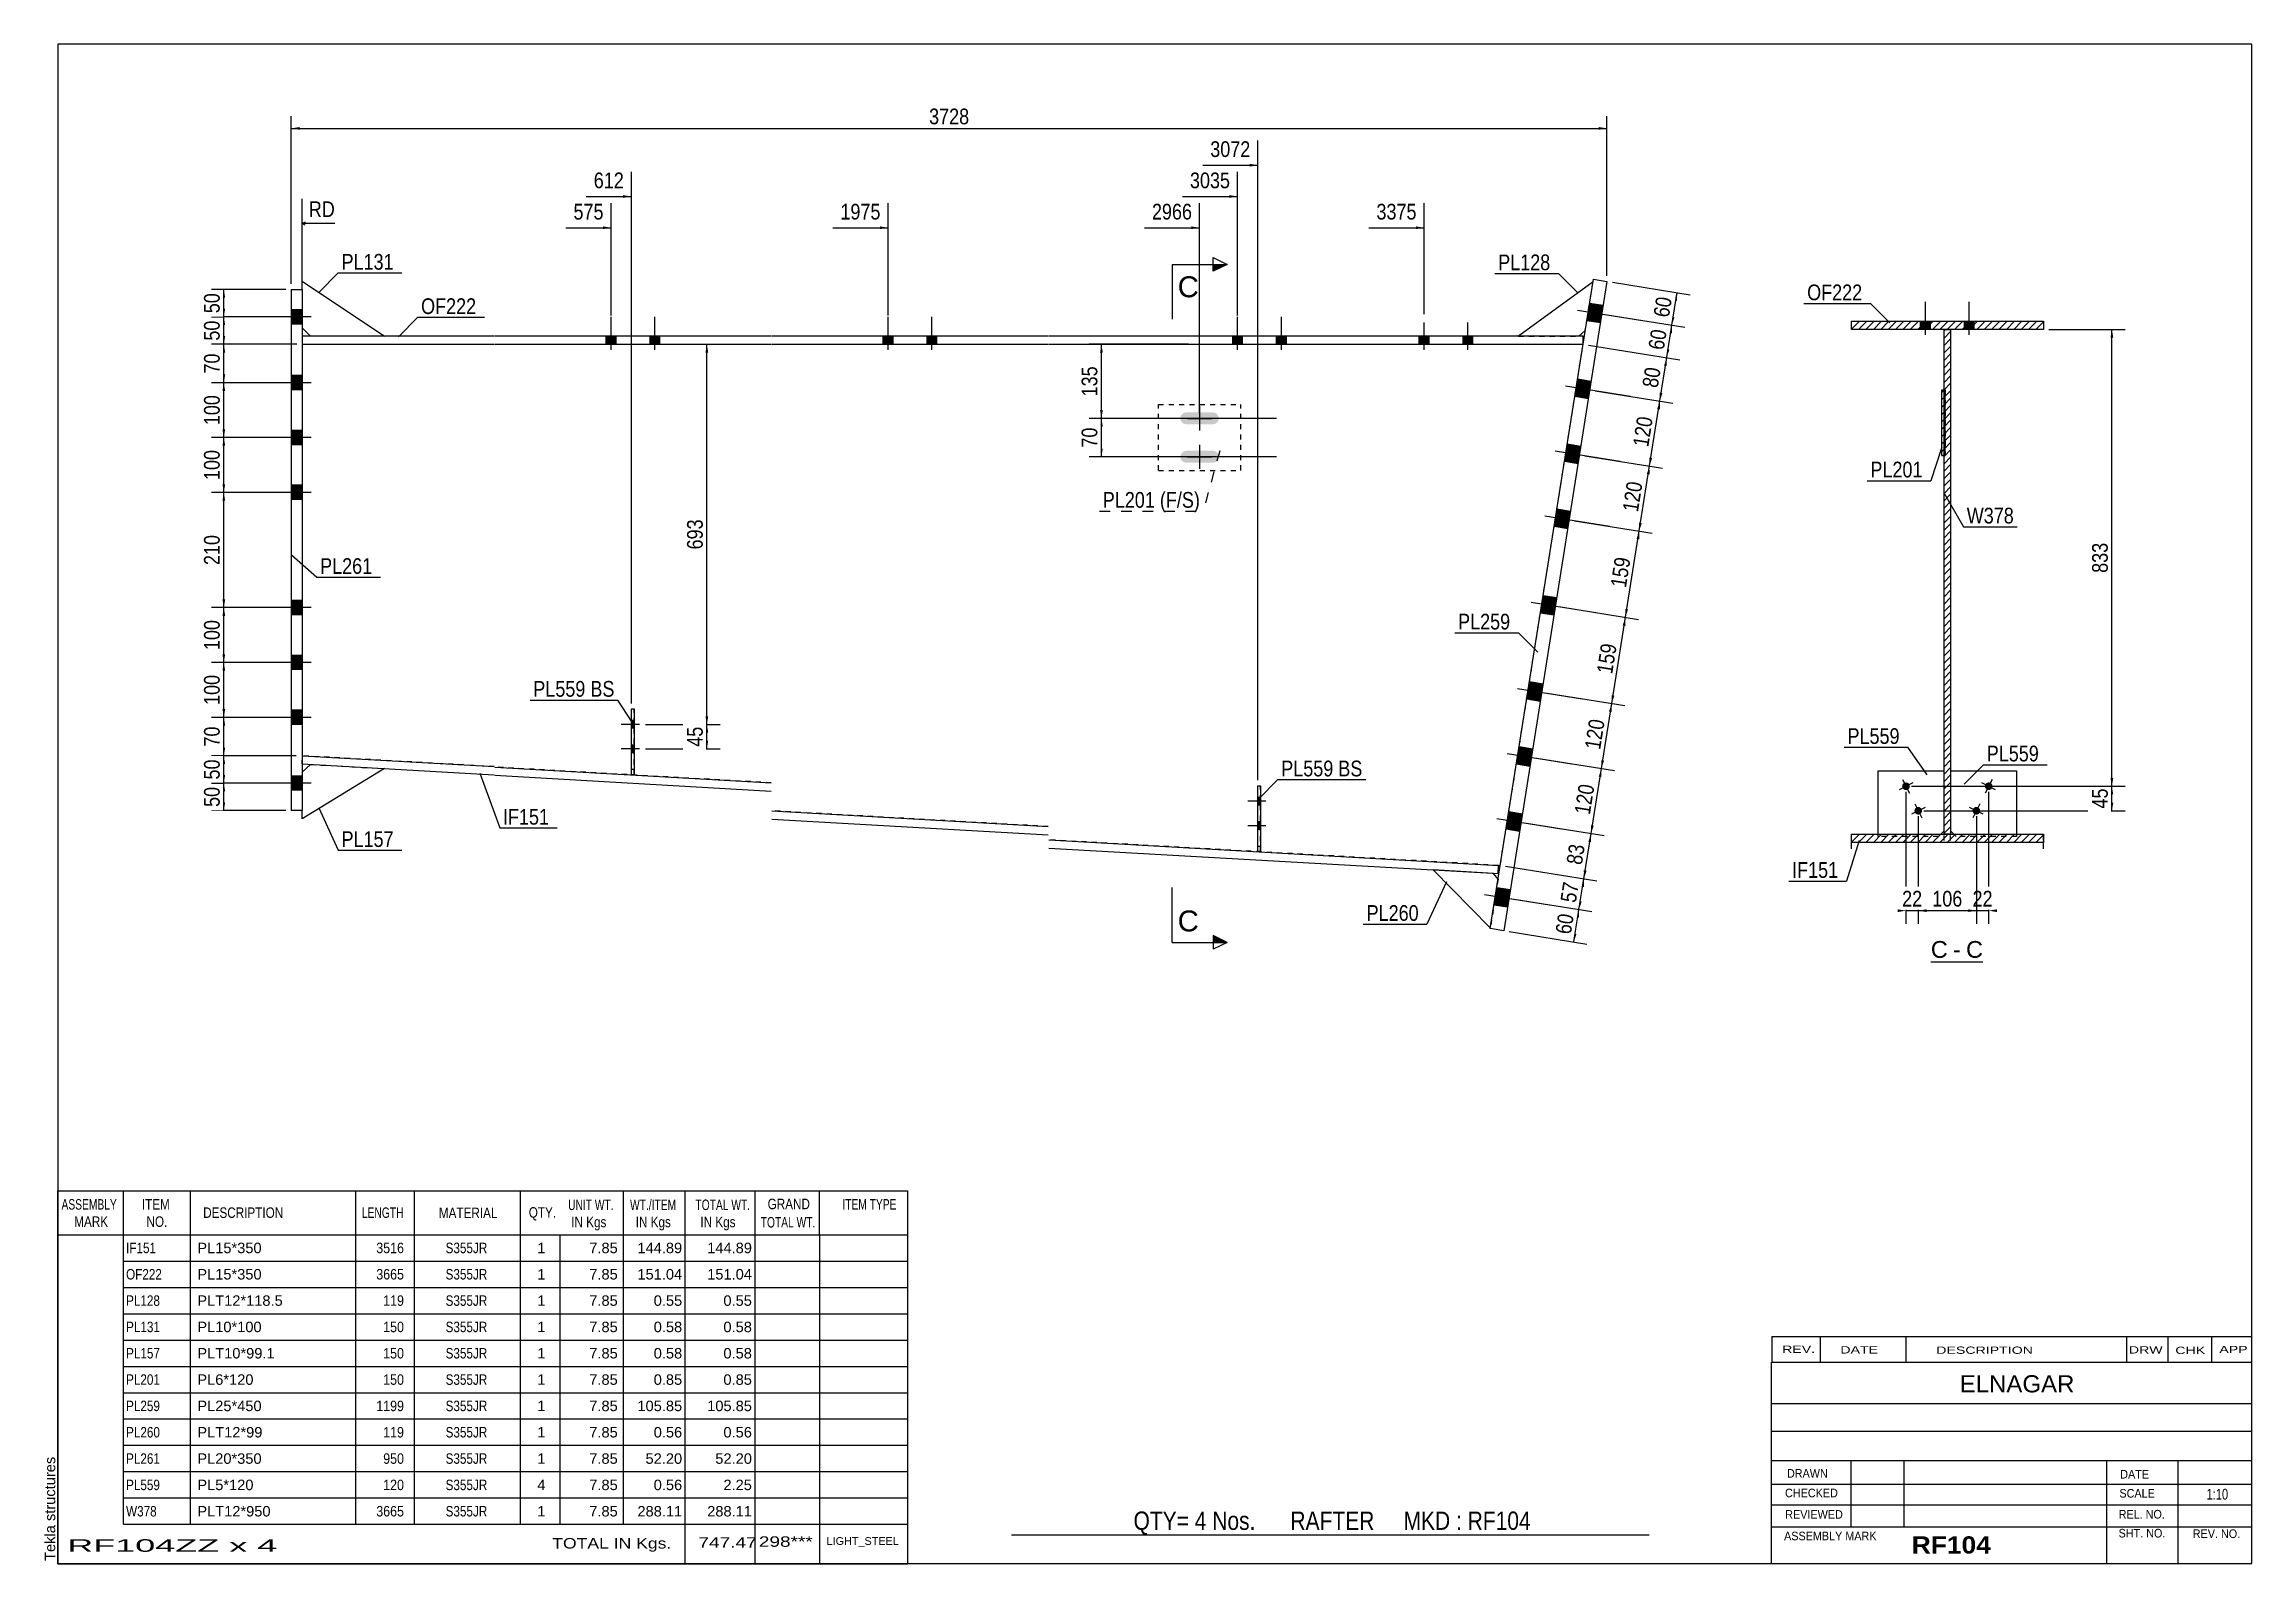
# Model space of a CAD drawing. Header units: millimetres. Extents: x -47 to 355, y -175 to 102.
import ezdxf

# ---------------------------------------------------------------- set-up
doc = ezdxf.new("R2010")
doc.units = ezdxf.units.MM
doc.linetypes.add('DXK_LINE_DOT1', pattern=[1.8814, 0.9407, -0.9407])
doc.linetypes.add('DXK_LINE_DOT2', pattern=[3.9198, 1.9599, -1.9599])
doc.styles.add('Arial', font='ARIAL.TTF', dxfattribs={"height": 0.2})
doc.styles.add('Arial Bold', font='ARIALBD.TTF', dxfattribs={"height": 0.2})
doc.styles.add('Arial Narrow', font='ARIALN.TTF', dxfattribs={"height": 0.2})

# ---------------------------------------------------------------- blocks, each defined once
blk = doc.blocks.new('Unknown-627303292-8140')
at = {"color": 5, "linetype": 'Continuous'}
for p, q in [((355.45, 102.22), (-44.55, 102.22)), ((-44.55, 102.22), (-44.55, -174.78)), ((355.45, -174.78), (355.45, 102.22)), ((-44.55, -174.78), (355.45, -174.78))]:
    blk.add_line(p, q, dxfattribs=at)
at = {"color": 174, "linetype": 'Continuous', "style": 'Arial'}
blk.add_text('Tekla structures', height=1.9102, rotation=90, dxfattribs=at).set_placement((-45.05, -174.28))
blk = doc.blocks.new('Unknown-627303292-14 - 5887')
at = {"color": 7, "linetype": 'Continuous'}
blk.add_line((296.92, -65.09), (306.42, -65.09), dxfattribs=at)
at = {"color": 0, "linetype": 'Continuous'}
blk.add_wipeout([(300, -64.34), (300, -61.14), (296.92, -61.14), (296.92, -64.34)], dxfattribs=at)
blk.add_wipeout([(302.38, -64.34), (302.38, -61.14), (300.96, -61.14), (300.96, -64.34)], dxfattribs=at)
at = {"color": 96, "linetype": 'Continuous', "style": 'Arial'}
blk.add_text('C', height=3.06, dxfattribs=at).set_placement((296.92, -64.34))
at = {"color": 0, "linetype": 'Continuous'}
blk.add_wipeout([(306.42, -64.34), (306.42, -61.14), (303.34, -61.14), (303.34, -64.34)], dxfattribs=at)
at = {"color": 96, "linetype": 'Continuous', "style": 'Arial'}
for s, p in [('-', (300.96, -64.34)), ('C', (303.34, -64.34))]:
    blk.add_text(s, height=3.06, dxfattribs=at).set_placement(p)
blk = doc.blocks.new('Part-627303292-5721 - 5699')
at = {"color": 2, "linetype": 'Continuous'}
for p, q in [((216.6, -58.88), (206.19, -48.32)), ((217.17, -48.95), (206.19, -48.32)), ((218.02, -49.99), (217.17, -48.95))]:
    blk.add_line(p, q, dxfattribs=at)
at = {"color": 7, "linetype": 'DXK_LINE_DOT1'}
blk.add_line((218.02, -49.99), (216.6, -58.88), dxfattribs=at)
blk = doc.blocks.new('Bolt-627303292-5745 - 5699')
at = {"linetype": 'Continuous'}
for points in [[(55.4, 47.5), (57.2, 47.5), (57.2, 49), (55.4, 49)], [(55.4, 47.5), (57.2, 47.5), (57.2, 49), (55.4, 49)], [(63.4, 47.5), (65.2, 47.5), (65.2, 49), (63.4, 49)], [(63.4, 47.5), (65.2, 47.5), (65.2, 49), (63.4, 49)]]:
    blk.add_hatch(color=3, dxfattribs=at).paths.add_polyline_path(points)
at = {"color": 3, "linetype": 'Continuous'}
for p, q in [((56.3, 46.5), (56.3, 52.5)), ((56.3, 46.5), (56.3, 52.5)), ((64.3, 46.5), (64.3, 52.5)), ((64.3, 46.5), (64.3, 52.5)), ((55.4, 47.5), (55.4, 49)), ((55.4, 47.5), (55.4, 49)), ((57.2, 47.5), (57.2, 49)), ((57.2, 47.5), (57.2, 49)), ((63.4, 47.5), (63.4, 49)), ((63.4, 47.5), (63.4, 49)), ((65.2, 47.5), (65.2, 49)), ((65.2, 47.5), (65.2, 49))]:
    blk.add_line(p, q, dxfattribs=at)
blk = doc.blocks.new('Part-627303292-5723 - 5699')
at = {"color": 2, "linetype": 'Continuous'}
for p, q in [((-2, 57.5), (0, 57.5)), ((-2, 57.5), (-2, -37.5)), ((0, 57.5), (0, -37.5)), ((0, -37.5), (-2, -37.5))]:
    blk.add_line(p, q, dxfattribs=at)
blk = doc.blocks.new('Part-627303292-5715 - 5699')
at = {"color": 2, "linetype": 'Continuous'}
for p, q in [((0, 49), (0, 47.5)), ((35, 49), (0, 49)), ((85.5, 49), (35.1, 49)), ((136, 49), (85.6, 49)), ((233.52, 49), (136.1, 49)), ((233.52, 47.5), (233.52, 49)), ((0, 47.5), (35, 47.5)), ((35.1, 47.5), (85.5, 47.5)), ((85.6, 47.5), (136, 47.5)), ((136.1, 47.5), (233.52, 47.5))]:
    blk.add_line(p, q, dxfattribs=at)
blk = doc.blocks.new('Part-627303292-5716 - 5699')
at = {"color": 2, "linetype": 'Continuous'}
for p, q in [((216.58, -59.02), (235.4, 59.35)), ((237.87, 58.96), (219.05, -59.41)), ((235.4, 59.35), (237.87, 58.96)), ((219.05, -59.41), (216.58, -59.02))]:
    blk.add_line(p, q, dxfattribs=at)
blk = doc.blocks.new('Part-627303292-5719 - 5699')
at = {"color": 2, "linetype": 'Continuous'}
for p, q in [((235.33, 58.88), (221.76, 49)), ((232.76, 49), (233.91, 49.99))]:
    blk.add_line(p, q, dxfattribs=at)
at = {"color": 7, "linetype": 'DXK_LINE_DOT1'}
for p, q in [((233.91, 49.99), (235.33, 58.88)), ((221.76, 49), (232.76, 49))]:
    blk.add_line(p, q, dxfattribs=at)
blk = doc.blocks.new('Part-627303292-5726 - 5699')
at = {"color": 2, "linetype": 'Continuous'}
for p, q in [((0, 57.5), (0, 59)), ((0, 59), (15, 49)), ((0, 50.5), (1.5, 49))]:
    blk.add_line(p, q, dxfattribs=at)
at = {"color": 7, "linetype": 'DXK_LINE_DOT1'}
for p, q in [((0, 57.5), (0, 50.5)), ((15, 49), (1.5, 49))]:
    blk.add_line(p, q, dxfattribs=at)
blk = doc.blocks.new('Part-627303292-5728 - 5699')
at = {"color": 2, "linetype": 'Continuous'}
for p, q in [((1.5, -29.09), (0, -30.5)), ((14.98, -29.85), (0, -39)), ((0, -39), (0, -37.5))]:
    blk.add_line(p, q, dxfattribs=at)
at = {"color": 7, "linetype": 'DXK_LINE_DOT1'}
for p, q in [((0, -30.5), (0, -37.5)), ((1.5, -29.09), (14.98, -29.85))]:
    blk.add_line(p, q, dxfattribs=at)
blk = doc.blocks.new('Part-627303292-5730 - 5699')
at = {"color": 7, "linetype": 'DXK_LINE_DOT1'}
for p, q in [((156.1, 24.5), (156.1, 36.5)), ((156.1, 36.5), (171.1, 36.5)), ((171.1, 24.5), (171.1, 36.5)), ((156.1, 24.5), (171.1, 24.5))]:
    blk.add_line(p, q, dxfattribs=at)
blk = doc.blocks.new('Part-627303292-5731 - 5699')
at = {"color": 2, "linetype": 'Continuous'}
for p, q in [((-0.02, -29), (0.06, -27.5)), ((0.06, -27.5), (35, -29.49)), ((-0.02, -29), (35, -30.99)), ((35.1, -29.56), (85.5, -32.43)), ((35.1, -31.07), (85.5, -33.94)), ((85.6, -37.53), (136, -40.4)), ((85.6, -39.04), (136, -41.91)), ((136.1, -42.82), (218.11, -47.48)), ((136.1, -44.32), (218.02, -48.98)), ((218.02, -48.98), (218.11, -47.48))]:
    blk.add_line(p, q, dxfattribs=at)
blk = doc.blocks.new('Part-627303292-5732 - 5699')
at = {"color": 7, "linetype": 'DXK_LINE_DOT1'}
for p, q in [((60, -30.97), (60, -18.97)), ((60, -18.97), (60.5, -18.97)), ((60.5, -30.97), (60.5, -18.97)), ((60, -29.97), (60.5, -29.97)), ((60.5, -30.97), (60, -30.97))]:
    blk.add_line(p, q, dxfattribs=at)
blk = doc.blocks.new('Part-627303292-5735 - 5699')
at = {"color": 2, "linetype": 'Continuous'}
for p, q in [((60, -30.97), (60, -18.97)), ((60, -18.97), (60.5, -18.97)), ((60.5, -18.97), (60.5, -30.97)), ((60.5, -30.97), (60, -30.97))]:
    blk.add_line(p, q, dxfattribs=at)
blk = doc.blocks.new('Part-627303292-5738 - 5699')
at = {"color": 7, "linetype": 'DXK_LINE_DOT1'}
for p, q in [((174.23, -44.97), (174.23, -32.97)), ((174.23, -32.97), (174.73, -32.97)), ((174.73, -44.97), (174.73, -32.97)), ((174.23, -43.97), (174.73, -43.97)), ((174.73, -44.97), (174.23, -44.97))]:
    blk.add_line(p, q, dxfattribs=at)
blk = doc.blocks.new('Part-627303292-5741 - 5699')
at = {"color": 2, "linetype": 'Continuous'}
for p, q in [((174.23, -44.97), (174.23, -32.97)), ((174.23, -32.97), (174.73, -32.97)), ((174.73, -32.97), (174.73, -44.97)), ((174.73, -44.97), (174.23, -44.97))]:
    blk.add_line(p, q, dxfattribs=at)
blk = doc.blocks.new('Part-627303292-5744 - 5699')
at = {"color": 7, "linetype": 'DXK_LINE_DOT1'}
for p, q in [((0, 47.5), (0, -27.5)), ((0, 47.5), (35, 47.5)), ((35.1, 47.5), (85.5, 47.5)), ((85.6, 47.5), (136, 47.5)), ((136.1, 47.5), (233.52, 47.5)), ((218.41, -47.5), (233.52, 47.5)), ((35, -29.49), (0, -27.5)), ((85.5, -32.43), (35.1, -29.57)), ((136, -40.4), (85.6, -37.53)), ((218.11, -47.48), (136.1, -42.82))]:
    blk.add_line(p, q, dxfattribs=at)
at = {"color": 2, "linetype": 'Continuous'}
for p, q in [((0, -27.5), (0.06, -27.5)), ((218.11, -47.48), (218.41, -47.5))]:
    blk.add_line(p, q, dxfattribs=at)
blk = doc.blocks.new('Bolt-627303292-5746 - 5699')
at = {"linetype": 'Continuous'}
for points in [[(105.9, 47.5), (107.7, 47.5), (107.7, 49), (105.9, 49)], [(105.9, 47.5), (107.7, 47.5), (107.7, 49), (105.9, 49)], [(113.9, 47.5), (115.7, 47.5), (115.7, 49), (113.9, 49)], [(113.9, 47.5), (115.7, 47.5), (115.7, 49), (113.9, 49)]]:
    blk.add_hatch(color=3, dxfattribs=at).paths.add_polyline_path(points)
at = {"color": 3, "linetype": 'Continuous'}
for p, q in [((106.8, 46.5), (106.8, 52.5)), ((106.8, 46.5), (106.8, 52.5)), ((114.8, 46.5), (114.8, 52.5)), ((114.8, 46.5), (114.8, 52.5)), ((105.9, 47.5), (105.9, 49)), ((105.9, 47.5), (105.9, 49)), ((107.7, 47.5), (107.7, 49)), ((107.7, 47.5), (107.7, 49)), ((113.9, 47.5), (113.9, 49)), ((113.9, 47.5), (113.9, 49)), ((115.7, 47.5), (115.7, 49)), ((115.7, 47.5), (115.7, 49))]:
    blk.add_line(p, q, dxfattribs=at)
blk = doc.blocks.new('Bolt-627303292-5747 - 5699')
at = {"linetype": 'Continuous'}
for points in [[(203.63, 47.5), (205.43, 47.5), (205.43, 49), (203.63, 49)], [(203.63, 47.5), (205.43, 47.5), (205.43, 49), (203.63, 49)], [(211.63, 47.5), (213.43, 47.5), (213.43, 49), (211.63, 49)], [(211.63, 47.5), (213.43, 47.5), (213.43, 49), (211.63, 49)]]:
    blk.add_hatch(color=3, dxfattribs=at).paths.add_polyline_path(points)
at = {"color": 3, "linetype": 'Continuous'}
for p, q in [((203.63, 47.5), (203.63, 49)), ((203.63, 47.5), (203.63, 49)), ((204.53, 46.5), (204.53, 51.5)), ((204.53, 46.5), (204.53, 51.5)), ((205.43, 47.5), (205.43, 49)), ((205.43, 47.5), (205.43, 49)), ((211.63, 47.5), (211.63, 49)), ((211.63, 47.5), (211.63, 49)), ((212.53, 46.5), (212.53, 51.5)), ((212.53, 46.5), (212.53, 51.5)), ((213.43, 47.5), (213.43, 49)), ((213.43, 47.5), (213.43, 49))]:
    blk.add_line(p, q, dxfattribs=at)
blk = doc.blocks.new('Bolt-627303292-5748 - 5699')
at = {"linetype": 'Continuous'}
for points in [[(169.63, 47.5), (171.43, 47.5), (171.43, 49), (169.63, 49)], [(169.63, 47.5), (171.43, 47.5), (171.43, 49), (169.63, 49)], [(177.63, 47.5), (179.43, 47.5), (179.43, 49), (177.63, 49)], [(177.63, 47.5), (179.43, 47.5), (179.43, 49), (177.63, 49)]]:
    blk.add_hatch(color=3, dxfattribs=at).paths.add_polyline_path(points)
at = {"color": 3, "linetype": 'Continuous'}
for p, q in [((170.53, 46.5), (170.53, 52.5)), ((170.53, 46.5), (170.53, 52.5)), ((178.53, 46.5), (178.53, 52.5)), ((178.53, 46.5), (178.53, 52.5)), ((169.63, 47.5), (169.63, 49)), ((169.63, 47.5), (169.63, 49)), ((171.43, 47.5), (171.43, 49)), ((171.43, 47.5), (171.43, 49)), ((177.63, 47.5), (177.63, 49)), ((177.63, 47.5), (177.63, 49)), ((179.43, 47.5), (179.43, 49)), ((179.43, 47.5), (179.43, 49))]:
    blk.add_line(p, q, dxfattribs=at)
blk = doc.blocks.new('Bolt-627303292-5749 - 5699')
at = {"linetype": 'Continuous'}
for points in [[(234.71, 55.01), (234.21, 51.85), (236.68, 51.45), (237.18, 54.61)], [(234.71, 55.01), (234.21, 51.85), (236.68, 51.45), (237.18, 54.61)], [(232.51, 41.18), (232.01, 38.02), (234.48, 37.63), (234.98, 40.79)], [(232.51, 41.18), (232.01, 38.02), (234.48, 37.63), (234.98, 40.79)], [(230.63, 29.33), (230.13, 26.17), (232.6, 25.78), (233.1, 28.94)], [(230.63, 29.33), (230.13, 26.17), (232.6, 25.78), (233.1, 28.94)], [(228.74, 17.48), (228.24, 14.32), (230.71, 13.92), (231.21, 17.09)], [(228.74, 17.48), (228.24, 14.32), (230.71, 13.92), (231.21, 17.09)], [(226.24, 1.74), (225.74, -1.42), (228.21, -1.81), (228.71, 1.35)], [(226.24, 1.74), (225.74, -1.42), (228.21, -1.81), (228.71, 1.35)], [(223.74, -13.99), (223.24, -17.15), (225.71, -17.54), (226.21, -14.38)], [(223.74, -13.99), (223.24, -17.15), (225.71, -17.54), (226.21, -14.38)], [(221.86, -25.84), (221.35, -29), (223.82, -29.39), (224.33, -26.23)], [(221.86, -25.84), (221.35, -29), (223.82, -29.39), (224.33, -26.23)], [(219.97, -37.69), (219.47, -40.85), (221.94, -41.24), (222.44, -38.08)], [(219.97, -37.69), (219.47, -40.85), (221.94, -41.24), (222.44, -38.08)], [(217.77, -51.52), (217.27, -54.68), (219.74, -55.07), (220.24, -51.91)], [(217.77, -51.52), (217.27, -54.68), (219.74, -55.07), (220.24, -51.91)]]:
    blk.add_hatch(color=3, dxfattribs=at).paths.add_polyline_path(points)
at = {"color": 3, "linetype": 'Continuous'}
for p, q in [((232.51, 53.74), (244.34, 51.86)), ((232.51, 53.74), (244.34, 51.86)), ((234.71, 55.01), (237.18, 54.61)), ((234.71, 55.01), (237.18, 54.61)), ((234.21, 51.85), (236.68, 51.45)), ((234.21, 51.85), (236.68, 51.45)), ((232.51, 41.18), (234.98, 40.79)), ((232.51, 41.18), (234.98, 40.79)), ((230.31, 39.91), (242.14, 38.03)), ((230.31, 39.91), (242.14, 38.03)), ((232.01, 38.02), (234.48, 37.63)), ((232.01, 38.02), (234.48, 37.63)), ((230.63, 29.33), (233.1, 28.94)), ((230.63, 29.33), (233.1, 28.94)), ((228.43, 28.06), (240.25, 26.18)), ((228.43, 28.06), (240.25, 26.18)), ((230.13, 26.17), (232.6, 25.78)), ((230.13, 26.17), (232.6, 25.78)), ((226.54, 16.21), (238.37, 14.33)), ((226.54, 16.21), (238.37, 14.33)), ((228.74, 17.48), (231.21, 17.09)), ((228.74, 17.48), (231.21, 17.09)), ((228.24, 14.32), (230.71, 13.92)), ((228.24, 14.32), (230.71, 13.92)), ((224.04, 0.47), (235.87, -1.41)), ((224.04, 0.47), (235.87, -1.41)), ((226.24, 1.74), (228.71, 1.35)), ((226.24, 1.74), (228.71, 1.35)), ((225.74, -1.42), (228.21, -1.81)), ((225.74, -1.42), (228.21, -1.81)), ((221.54, -15.26), (233.37, -17.14)), ((221.54, -15.26), (233.37, -17.14)), ((223.74, -13.99), (226.21, -14.38)), ((223.74, -13.99), (226.21, -14.38)), ((223.24, -17.15), (225.71, -17.54)), ((223.24, -17.15), (225.71, -17.54)), ((219.65, -27.11), (231.48, -28.99)), ((219.65, -27.11), (231.48, -28.99)), ((221.86, -25.84), (224.33, -26.23)), ((221.86, -25.84), (224.33, -26.23)), ((221.35, -29), (223.82, -29.39)), ((221.35, -29), (223.82, -29.39)), ((217.77, -38.96), (229.6, -40.84)), ((217.77, -38.96), (229.6, -40.84)), ((219.97, -37.69), (222.44, -38.08)), ((219.97, -37.69), (222.44, -38.08)), ((219.47, -40.85), (221.94, -41.24)), ((219.47, -40.85), (221.94, -41.24)), ((217.77, -51.52), (220.24, -51.91)), ((217.77, -51.52), (220.24, -51.91)), ((215.57, -52.79), (227.4, -54.67)), ((215.57, -52.79), (227.4, -54.67)), ((217.27, -54.68), (219.74, -55.07)), ((217.27, -54.68), (219.74, -55.07))]:
    blk.add_line(p, q, dxfattribs=at)
blk = doc.blocks.new('Bolt-627303292-5752 - 5699')
at = {"linetype": 'Continuous'}
for points in [[(-2, 53.8), (-2, 51.2), (0, 51.2), (0, 53.8)], [(-2, 53.8), (-2, 51.2), (0, 51.2), (0, 53.8)], [(-2, 41.8), (-2, 39.2), (0, 39.2), (0, 41.8)], [(-2, 41.8), (-2, 39.2), (0, 39.2), (0, 41.8)], [(-2, 31.8), (-2, 29.2), (0, 29.2), (0, 31.8)], [(-2, 31.8), (-2, 29.2), (0, 29.2), (0, 31.8)], [(-2, 21.8), (-2, 19.2), (0, 19.2), (0, 21.8)], [(-2, 21.8), (-2, 19.2), (0, 19.2), (0, 21.8)], [(-2, 0.8), (-2, -1.8), (0, -1.8), (0, 0.8)], [(-2, 0.8), (-2, -1.8), (0, -1.8), (0, 0.8)], [(-2, -9.2), (-2, -11.8), (0, -11.8), (0, -9.2)], [(-2, -9.2), (-2, -11.8), (0, -11.8), (0, -9.2)], [(-2, -19.2), (-2, -21.8), (0, -21.8), (0, -19.2)], [(-2, -19.2), (-2, -21.8), (0, -21.8), (0, -19.2)], [(-2, -31.2), (-2, -33.8), (0, -33.8), (0, -31.2)], [(-2, -31.2), (-2, -33.8), (0, -33.8), (0, -31.2)]]:
    blk.add_hatch(color=3, dxfattribs=at).paths.add_polyline_path(points)
at = {"color": 3, "linetype": 'Continuous'}
for p, q in [((1.59, 52.5), (-9, 52.5)), ((1.59, 52.5), (-9, 52.5)), ((0, 53.8), (-2, 53.8)), ((0, 53.8), (-2, 53.8)), ((0, 51.2), (-2, 51.2)), ((0, 51.2), (-2, 51.2)), ((1.59, 40.5), (-9, 40.5)), ((1.59, 40.5), (-9, 40.5)), ((0, 41.8), (-2, 41.8)), ((0, 41.8), (-2, 41.8)), ((0, 39.2), (-2, 39.2)), ((0, 39.2), (-2, 39.2)), ((1.59, 30.5), (-9, 30.5)), ((1.59, 30.5), (-9, 30.5)), ((0, 31.8), (-2, 31.8)), ((0, 31.8), (-2, 31.8)), ((0, 29.2), (-2, 29.2)), ((0, 29.2), (-2, 29.2)), ((1.59, 20.5), (-9, 20.5)), ((1.59, 20.5), (-9, 20.5)), ((0, 21.8), (-2, 21.8)), ((0, 21.8), (-2, 21.8)), ((0, 19.2), (-2, 19.2)), ((0, 19.2), (-2, 19.2)), ((0, 0.8), (-2, 0.8)), ((0, 0.8), (-2, 0.8)), ((1.59, -0.5), (-9, -0.5)), ((1.59, -0.5), (-9, -0.5)), ((0, -1.8), (-2, -1.8)), ((0, -1.8), (-2, -1.8)), ((1.59, -10.5), (-9, -10.5)), ((1.59, -10.5), (-9, -10.5)), ((0, -9.2), (-2, -9.2)), ((0, -9.2), (-2, -9.2)), ((0, -11.8), (-2, -11.8)), ((0, -11.8), (-2, -11.8)), ((0, -19.2), (-2, -19.2)), ((0, -19.2), (-2, -19.2)), ((1.59, -20.5), (-9, -20.5)), ((1.59, -20.5), (-9, -20.5)), ((0, -21.8), (-2, -21.8)), ((0, -21.8), (-2, -21.8)), ((0, -31.2), (-2, -31.2)), ((0, -31.2), (-2, -31.2)), ((1.59, -32.5), (-9, -32.5)), ((1.59, -32.5), (-9, -32.5)), ((0, -33.8), (-2, -33.8)), ((0, -33.8), (-2, -33.8))]:
    blk.add_line(p, q, dxfattribs=at)
blk = doc.blocks.new('Bolt-627303292-5755 - 5699')
at = {"linetype": 'Continuous'}
for points in [[(167.02, 33.58), (167.1, 34), (167.02, 34.42), (166.78, 34.77), (166.42, 35.01), (166, 35.1), (161.2, 35.1), (160.78, 35.01), (160.42, 34.77), (160.18, 34.42), (160.1, 34), (160.18, 33.58), (160.42, 33.22), (160.78, 32.98), (161.2, 32.9), (166, 32.9), (166.42, 32.98), (166.78, 33.22)], [(167.02, 26.58), (167.1, 27), (167.02, 27.42), (166.78, 27.77), (166.42, 28.01), (166, 28.1), (161.2, 28.1), (160.78, 28.01), (160.42, 27.77), (160.18, 27.42), (160.1, 27), (160.18, 26.58), (160.42, 26.22), (160.78, 25.98), (161.2, 25.9), (166, 25.9), (166.42, 25.98), (166.78, 26.22)]]:
    blk.add_hatch(color=3, dxfattribs=at).paths.add_polyline_path(points)
at = {"color": 3, "linetype": 'Continuous'}
for p, q in [((161.4, 34), (165.8, 34)), ((163.6, 36.2), (163.6, 31.8)), ((163.6, 29.2), (163.6, 24.8)), ((161.4, 27), (165.8, 27))]:
    blk.add_line(p, q, dxfattribs=at)
blk = doc.blocks.new('Bolt-627303292-5756 - 5699')
at = {"color": 3, "linetype": 'DXK_LINE_DOT2'}
for p, q in [((61.45, -21.79), (58.15, -21.79)), ((60.5, -21.09), (60, -21.09)), ((60.5, -22.49), (60, -22.49)), ((61.45, -26.27), (58.15, -26.27)), ((60.5, -25.57), (60, -25.57)), ((60.5, -26.97), (60, -26.97))]:
    blk.add_line(p, q, dxfattribs=at)
blk = doc.blocks.new('Bolt-627303292-5759 - 5699')
at = {"linetype": 'Continuous'}
for points in [[(60.5, -22.49), (60.5, -21.09), (60, -21.09), (60, -22.49)], [(60.5, -26.97), (60.5, -25.57), (60, -25.57), (60, -26.97)]]:
    blk.add_hatch(color=3, dxfattribs=at).paths.add_polyline_path(points)
at = {"color": 3, "linetype": 'Continuous'}
for p, q in [((61.45, -21.79), (58.15, -21.79)), ((60.5, -21.09), (60, -21.09)), ((60.5, -22.49), (60, -22.49)), ((61.45, -26.27), (58.15, -26.27)), ((60.5, -25.57), (60, -25.57)), ((60.5, -26.97), (60, -26.97))]:
    blk.add_line(p, q, dxfattribs=at)
blk = doc.blocks.new('Bolt-627303292-5762 - 5699')
at = {"color": 3, "linetype": 'DXK_LINE_DOT2'}
for p, q in [((175.68, -35.8), (172.38, -35.8)), ((174.73, -35.1), (174.23, -35.1)), ((174.73, -36.5), (174.23, -36.5)), ((174.73, -39.57), (174.23, -39.57)), ((175.68, -40.27), (172.38, -40.27)), ((174.73, -40.97), (174.23, -40.97))]:
    blk.add_line(p, q, dxfattribs=at)
blk = doc.blocks.new('Bolt-627303292-5765 - 5699')
at = {"linetype": 'Continuous'}
for points in [[(174.73, -36.5), (174.73, -35.1), (174.23, -35.1), (174.23, -36.5)], [(174.73, -40.97), (174.73, -39.57), (174.23, -39.57), (174.23, -40.97)]]:
    blk.add_hatch(color=3, dxfattribs=at).paths.add_polyline_path(points)
at = {"color": 3, "linetype": 'Continuous'}
for p, q in [((175.68, -35.8), (172.38, -35.8)), ((174.73, -35.1), (174.23, -35.1)), ((174.73, -36.5), (174.23, -36.5)), ((174.73, -39.57), (174.23, -39.57)), ((175.68, -40.27), (172.38, -40.27)), ((174.73, -40.97), (174.23, -40.97))]:
    blk.add_line(p, q, dxfattribs=at)
blk = doc.blocks.new('Part-627303292-5911 - 5887')
at = {"color": 2, "linetype": 'Continuous'}
for p, q in [((287.3, -30.24), (299.3, -30.24)), ((287.3, -41.79), (287.3, -30.24)), ((299.3, -30.24), (299.3, -41.24)), ((298.75, -41.79), (299.3, -41.24))]:
    blk.add_line(p, q, dxfattribs=at)
at = {"color": 7, "linetype": 'DXK_LINE_DOT1'}
for p, q in [((287.3, -30.24), (299.3, -30.24)), ((287.3, -42.24), (287.3, -41.79)), ((298.3, -42.24), (287.3, -42.24)), ((298.75, -41.79), (298.3, -42.24))]:
    blk.add_line(p, q, dxfattribs=at)
blk = doc.blocks.new('Part-627303292-5903 - 5887')
at = {"linetype": 'Continuous'}
h = blk.add_hatch(dxfattribs=at)
h.set_pattern_fill('', scale=0.3, style=0, pattern_type=0)
h.set_pattern_definition([(45, (299.52575, 27.2302), (-0.67352, 0.67352), [])])
h.paths.add_polyline_path([(298.93, 27.23), (299.53, 27.23), (299.53, 39.23), (298.93, 39.23)])
at = {"color": 7, "linetype": 'DXK_LINE_DOT1'}
for p, q in [((298.93, 27.23), (298.93, 39.23)), ((298.93, 39.23), (299.53, 39.23)), ((299.53, 39.23), (299.53, 27.23)), ((299.53, 27.23), (298.93, 27.23))]:
    blk.add_line(p, q, dxfattribs=at)
at = {"color": 2, "linetype": 'Continuous'}
for p, q in [((298.93, 39.23), (299.53, 39.23)), ((298.93, 27.23), (298.93, 39.23)), ((299.53, 27.23), (299.53, 39.23)), ((298.93, 27.23), (299.53, 27.23))]:
    blk.add_line(p, q, dxfattribs=at)
blk = doc.blocks.new('Part-627303292-5904 - 5887')
at = {"linetype": 'Continuous'}
h = blk.add_hatch(dxfattribs=at)
h.set_pattern_fill('', scale=0.3, style=0, pattern_type=0)
h.set_pattern_definition([(45, (317.42575, -43.2875), (-0.67352, 0.67352), [])])
h.paths.add_polyline_path([(282.43, -43.29), (317.43, -43.29), (317.43, -41.79), (282.43, -41.79)])
at = {"color": 7, "linetype": 'DXK_LINE_DOT1'}
for p, q in [((282.43, -42.96), (282.43, -41.79)), ((317.43, -42.96), (317.43, -41.79))]:
    blk.add_line(p, q, dxfattribs=at)
at = {"color": 2, "linetype": 'Continuous'}
for p, q in [((282.43, -43.29), (282.43, -41.79)), ((282.43, -41.79), (317.43, -41.79)), ((282.43, -44.46), (282.43, -43.29)), ((317.43, -43.29), (282.43, -43.29)), ((317.43, -41.79), (317.43, -43.29)), ((317.43, -44.46), (317.43, -43.29))]:
    blk.add_line(p, q, dxfattribs=at)
blk = doc.blocks.new('Part-627303292-5888 - 5887')
at = {"linetype": 'Continuous'}
h = blk.add_hatch(dxfattribs=at)
h.set_pattern_fill('', scale=0.3, style=0, pattern_type=0)
h.set_pattern_definition([(45, (317.42575, 50.2345), (-0.67352, 0.67352), [])])
h.paths.add_polyline_path([(282.43, 50.23), (317.43, 50.23), (317.43, 51.73), (282.43, 51.73)])
at = {"color": 2, "linetype": 'Continuous'}
for p, q in [((282.43, 50.23), (282.43, 51.73)), ((282.43, 51.73), (317.43, 51.73)), ((317.43, 50.23), (282.43, 50.23)), ((317.43, 51.73), (317.43, 50.23))]:
    blk.add_line(p, q, dxfattribs=at)
blk = doc.blocks.new('Part-627303292-5914 - 5887')
at = {"color": 2, "linetype": 'Continuous'}
for p, q in [((300.56, -41.24), (300.56, -30.24)), ((300.56, -30.24), (312.56, -30.24)), ((312.56, -30.24), (312.56, -41.79)), ((301.11, -41.79), (300.56, -41.24))]:
    blk.add_line(p, q, dxfattribs=at)
at = {"color": 7, "linetype": 'DXK_LINE_DOT1'}
for p, q in [((300.56, -30.24), (312.56, -30.24)), ((301.56, -42.24), (301.11, -41.79)), ((312.56, -42.24), (301.56, -42.24)), ((312.56, -41.79), (312.56, -42.24))]:
    blk.add_line(p, q, dxfattribs=at)
blk = doc.blocks.new('Part-627303292-5917 - 5887')
at = {"linetype": 'Continuous'}
h = blk.add_hatch(dxfattribs=at)
h.set_pattern_fill('', scale=0.3, style=0, pattern_type=0)
h.set_pattern_definition([(45, (300.52575, -41.7852), (-0.673519, 0.673519), [])])
h.paths.add_polyline_path([(299.33, -41.79), (300.53, -41.79), (300.53, 50.23), (299.33, 50.23)])
at = {"color": 2, "linetype": 'Continuous'}
for p, q in [((299.33, -41.79), (299.33, 50.23)), ((299.33, 50.23), (300.53, 50.23)), ((300.53, 50.23), (300.53, -41.79)), ((300.53, -41.79), (299.33, -41.79))]:
    blk.add_line(p, q, dxfattribs=at)
at = {"color": 7, "linetype": 'DXK_LINE_DOT1'}
for p, q in [((299.33, -42.96), (299.33, -41.79)), ((300.53, -42.96), (300.53, -41.79))]:
    blk.add_line(p, q, dxfattribs=at)
blk = doc.blocks.new('Bolt-627303292-5921 - 5887')
at = {"linetype": 'Continuous'}
for points in [[(296.83, 51.73), (295.03, 51.73), (295.03, 50.23), (296.83, 50.23)], [(296.83, 51.73), (295.03, 51.73), (295.03, 50.23), (296.83, 50.23)], [(304.83, 51.73), (303.03, 51.73), (303.03, 50.23), (304.83, 50.23)], [(304.83, 51.73), (303.03, 51.73), (303.03, 50.23), (304.83, 50.23)]]:
    blk.add_hatch(color=3, dxfattribs=at).paths.add_polyline_path(points)
at = {"color": 3, "linetype": 'Continuous'}
for p, q in [((295.93, 49.23), (295.93, 55.23)), ((295.93, 49.23), (295.93, 55.23)), ((303.93, 49.23), (303.93, 55.23)), ((303.93, 49.23), (303.93, 55.23)), ((295.03, 50.23), (295.03, 51.73)), ((295.03, 50.23), (295.03, 51.73)), ((296.83, 50.23), (296.83, 51.73)), ((296.83, 50.23), (296.83, 51.73)), ((303.03, 50.23), (303.03, 51.73)), ((303.03, 50.23), (303.03, 51.73)), ((304.83, 50.23), (304.83, 51.73)), ((304.83, 50.23), (304.83, 51.73))]:
    blk.add_line(p, q, dxfattribs=at)
blk = doc.blocks.new('Bolt-627303292-5935 - 5887')
at = {"linetype": 'Continuous'}
for points in [[(293.02, -32.75, -1), (291.76, -33.38, -1)], [(295.25, -37.22, -1), (294, -37.85, -1)]]:
    blk.add_hatch(color=3, dxfattribs=at).paths.add_polyline_path(points)
at = {"color": 3, "linetype": 'Continuous'}
for p, q in [((291.76, -31.81), (293.02, -34.32)), ((293.64, -32.44), (291.14, -33.69)), ((295.88, -36.91), (293.37, -38.16)), ((294, -36.28), (295.25, -38.79))]:
    blk.add_line(p, q, dxfattribs=at)
blk = doc.blocks.new('Bolt-627303292-5938 - 5887')
at = {"linetype": 'Continuous'}
for points in [[(308.09, -33.38, -1), (306.84, -32.75, -1)], [(305.85, -37.85, -1), (304.6, -37.22, -1)]]:
    blk.add_hatch(color=3, dxfattribs=at).paths.add_polyline_path(points)
at = {"color": 3, "linetype": 'Continuous'}
for p, q in [((308.09, -31.81), (306.84, -34.32)), ((308.71, -33.69), (306.21, -32.44)), ((306.48, -38.16), (303.97, -36.91)), ((305.85, -36.28), (304.6, -38.79))]:
    blk.add_line(p, q, dxfattribs=at)
blk = doc.blocks.new('StraightDimension-627303292-8968 - 5699')
at = {"linetype": 'Continuous'}
for points in [[(-14.56, -12), (-14.31, -10.5), (-14.06, -12)], [(-14.06, -19), (-14.31, -20.5), (-14.56, -19)]]:
    blk.add_hatch(color=7, dxfattribs=at).paths.add_polyline_path(points)
at = {"color": 7, "linetype": 'Continuous'}
for p, q in [((-1, -10.5), (-16.56, -10.5)), ((-14.31, -20.5), (-14.31, -10.5)), ((-1, -20.5), (-16.56, -20.5))]:
    blk.add_line(p, q, dxfattribs=at)
at = {"color": 0}
blk.add_wipeout([(-14.46, -12.16), (-18.66, -12.16), (-18.66, -18.84), (-14.46, -18.84)], dxfattribs=at)
at = {"color": 3, "style": 'Arial Narrow'}
blk.add_text('100', height=2.863, rotation=90.0002, dxfattribs=at).set_placement((-15.06, -18.24))
blk = doc.blocks.new('StraightDimension-627303292-9838 - 5699')
at = {"linetype": 'Continuous'}
for points in [[(240.75, -3.7), (241.24, -2.26), (241.25, -3.78)], [(239.22, -16.55), (238.73, -17.99), (238.72, -16.47)]]:
    blk.add_hatch(color=7, dxfattribs=at).paths.add_polyline_path(points)
at = {"color": 7, "linetype": 'Continuous'}
for p, q in [((229.45, -0.38), (243.61, -2.64)), ((238.73, -17.99), (241.24, -2.26)), ((226.95, -16.12), (241.1, -18.37))]:
    blk.add_line(p, q, dxfattribs=at)
at = {"color": 0}
blk.add_wipeout([(240.36, -6.8), (236.21, -6.14), (235.16, -12.74), (239.31, -13.4)], dxfattribs=at)
at = {"color": 3, "style": 'Arial Narrow'}
blk.add_text('159', height=2.863, rotation=80.9647, dxfattribs=at).set_placement((238.81, -12.72))
blk = doc.blocks.new('StraightDimension-627303292-9842 - 5699')
at = {"linetype": 'Continuous'}
for points in [[(233.17, -51.37), (233.66, -49.92), (233.67, -51.45)], [(233.25, -54.08), (232.77, -55.52), (232.76, -54)]]:
    blk.add_hatch(color=7, dxfattribs=at).paths.add_polyline_path(points)
at = {"color": 7, "linetype": 'Continuous'}
for p, q in [((219.4, -47.66), (236.03, -50.3)), ((232.77, -55.52), (233.66, -49.92)), ((220.98, -53.65), (235.14, -55.9))]:
    blk.add_line(p, q, dxfattribs=at)
at = {"color": 0}
blk.add_wipeout([(233.44, -50.3), (229.3, -49.64), (228.53, -54.44), (232.68, -55.1)], dxfattribs=at)
at = {"color": 3, "style": 'Arial Narrow'}
blk.add_text('57', height=2.863, rotation=80.9647, dxfattribs=at).set_placement((232.18, -54.41))
blk = doc.blocks.new('StraightDimension-627303292-8967 - 5699')
at = {"linetype": 'Continuous'}
for points in [[(-14.56, -2), (-14.31, -0.5), (-14.06, -2)], [(-14.06, -9), (-14.31, -10.5), (-14.56, -9)]]:
    blk.add_hatch(color=7, dxfattribs=at).paths.add_polyline_path(points)
at = {"color": 7, "linetype": 'Continuous'}
for p, q in [((-1, -0.5), (-16.56, -0.5)), ((-14.31, -10.5), (-14.31, -0.5)), ((-1, -10.5), (-16.56, -10.5))]:
    blk.add_line(p, q, dxfattribs=at)
at = {"color": 0}
blk.add_wipeout([(-14.46, -2.16), (-18.66, -2.16), (-18.66, -8.84), (-14.46, -8.84)], dxfattribs=at)
at = {"color": 3, "style": 'Arial Narrow'}
blk.add_text('100', height=2.863, rotation=90.0002, dxfattribs=at).set_placement((-15.06, -8.24))
blk = doc.blocks.new('StraightDimension-627303292-8964 - 5699')
at = {"linetype": 'Continuous'}
for points in [[(-14.56, 39), (-14.31, 40.5), (-14.06, 39)], [(-14.06, 32), (-14.31, 30.5), (-14.56, 32)]]:
    blk.add_hatch(color=7, dxfattribs=at).paths.add_polyline_path(points)
at = {"color": 7, "linetype": 'Continuous'}
for p, q in [((-1, 40.5), (-16.56, 40.5)), ((-14.31, 30.5), (-14.31, 40.5)), ((-1, 30.5), (-16.56, 30.5))]:
    blk.add_line(p, q, dxfattribs=at)
at = {"color": 0}
blk.add_wipeout([(-14.46, 38.84), (-18.66, 38.84), (-18.66, 32.16), (-14.46, 32.16)], dxfattribs=at)
at = {"color": 3, "style": 'Arial Narrow'}
blk.add_text('100', height=2.863, rotation=90.0002, dxfattribs=at).set_placement((-15.06, 32.76))
blk = doc.blocks.new('StraightDimension-627303292-8965 - 5699')
at = {"linetype": 'Continuous'}
for points in [[(-14.56, 29), (-14.31, 30.5), (-14.06, 29)], [(-14.06, 22), (-14.31, 20.5), (-14.56, 22)]]:
    blk.add_hatch(color=7, dxfattribs=at).paths.add_polyline_path(points)
at = {"color": 7, "linetype": 'Continuous'}
for p, q in [((-1, 30.5), (-16.56, 30.5)), ((-14.31, 20.5), (-14.31, 30.5)), ((-1, 20.5), (-16.56, 20.5))]:
    blk.add_line(p, q, dxfattribs=at)
at = {"color": 0}
blk.add_wipeout([(-14.46, 28.84), (-18.66, 28.84), (-18.66, 22.16), (-14.46, 22.16)], dxfattribs=at)
at = {"color": 3, "style": 'Arial Narrow'}
blk.add_text('100', height=2.863, rotation=90.0002, dxfattribs=at).set_placement((-15.06, 22.76))
blk = doc.blocks.new('StraightDimension-627303292-10078 - 5699')
at = {"linetype": 'Continuous'}
for points in [[(145.45, 46), (145.7, 47.5), (145.95, 46)], [(145.95, 35.5), (145.7, 34), (145.45, 35.5)]]:
    blk.add_hatch(color=7, dxfattribs=at).paths.add_polyline_path(points)
at = {"color": 7, "linetype": 'Continuous'}
for p, q in [((161.58, 47.5), (143.45, 47.5)), ((145.7, 34), (145.7, 47.5)), ((177.6, 34), (143.45, 34))]:
    blk.add_line(p, q, dxfattribs=at)
at = {"color": 0}
blk.add_wipeout([(145.55, 44.09), (141.35, 44.09), (141.35, 37.41), (145.55, 37.41)], dxfattribs=at)
at = {"color": 3, "style": 'Arial Narrow'}
blk.add_text('135', height=2.863, rotation=90.0002, dxfattribs=at).set_placement((144.95, 38.01))
blk = doc.blocks.new('StraightDimension-627303292-8962 - 5699')
at = {"linetype": 'Continuous'}
for points in [[(-14.56, 51), (-14.31, 52.5), (-14.06, 51)], [(-14.06, 49), (-14.31, 47.5), (-14.56, 49)]]:
    blk.add_hatch(color=7, dxfattribs=at).paths.add_polyline_path(points)
at = {"color": 7, "linetype": 'Continuous'}
for p, q in [((1.5, 52.5), (-16.56, 52.5)), ((-14.31, 47.5), (-14.31, 52.5)), ((-1, 47.5), (-16.56, 47.5))]:
    blk.add_line(p, q, dxfattribs=at)
at = {"color": 0}
blk.add_wipeout([(-14.46, 52.43), (-18.66, 52.43), (-18.66, 47.57), (-14.46, 47.57)], dxfattribs=at)
at = {"color": 3, "style": 'Arial Narrow'}
blk.add_text('50', height=2.863, rotation=90.0002, dxfattribs=at).set_placement((-15.06, 48.17))
blk = doc.blocks.new('StraightDimension-627303292-9835 - 5699')
at = {"linetype": 'Continuous'}
for points in [[(247.02, 35.73), (247.51, 37.18), (247.52, 35.65)], [(246.1, 26.77), (245.62, 25.32), (245.61, 26.85)]]:
    blk.add_hatch(color=7, dxfattribs=at).paths.add_polyline_path(points)
at = {"color": 7, "linetype": 'Continuous'}
for p, q in [((235.72, 39.05), (249.88, 36.8)), ((245.62, 25.32), (247.51, 37.18)), ((233.83, 27.2), (247.99, 24.95))]:
    blk.add_line(p, q, dxfattribs=at)
at = {"color": 0}
blk.add_wipeout([(246.94, 34.57), (242.79, 35.23), (241.74, 28.63), (245.89, 27.97)], dxfattribs=at)
at = {"color": 3, "style": 'Arial Narrow'}
blk.add_text('120', height=2.863, rotation=80.9647, dxfattribs=at).set_placement((245.39, 28.66))
blk = doc.blocks.new('StraightDimension-627303292-9836 - 5699')
at = {"linetype": 'Continuous'}
for points in [[(245.14, 23.88), (245.62, 25.32), (245.63, 23.8)], [(244.22, 14.92), (243.74, 13.47), (243.73, 14.99)]]:
    blk.add_hatch(color=7, dxfattribs=at).paths.add_polyline_path(points)
at = {"color": 7, "linetype": 'Continuous'}
for p, q in [((233.83, 27.2), (247.99, 24.95)), ((243.74, 13.47), (245.62, 25.32)), ((231.95, 15.35), (246.11, 13.1))]:
    blk.add_line(p, q, dxfattribs=at)
at = {"color": 0}
blk.add_wipeout([(245.06, 22.72), (240.91, 23.38), (239.86, 16.78), (244.01, 16.12)], dxfattribs=at)
at = {"color": 3, "style": 'Arial Narrow'}
blk.add_text('120', height=2.863, rotation=80.9647, dxfattribs=at).set_placement((243.51, 16.81))
blk = doc.blocks.new('StraightDimension-627303292-9839 - 5699')
at = {"linetype": 'Continuous'}
for points in [[(238.25, -19.43), (238.73, -17.99), (238.75, -19.51)], [(237.33, -28.4), (236.85, -29.84), (236.84, -28.32)]]:
    blk.add_hatch(color=7, dxfattribs=at).paths.add_polyline_path(points)
at = {"color": 7, "linetype": 'Continuous'}
for p, q in [((226.95, -16.12), (241.1, -18.37)), ((236.85, -29.84), (238.73, -17.99)), ((225.06, -27.97), (239.22, -30.22))]:
    blk.add_line(p, q, dxfattribs=at)
at = {"color": 0}
blk.add_wipeout([(238.17, -20.59), (234.02, -19.93), (232.97, -26.54), (237.12, -27.19)], dxfattribs=at)
at = {"color": 3, "style": 'Arial Narrow'}
blk.add_text('120', height=2.863, rotation=80.9647, dxfattribs=at).set_placement((236.62, -26.51))
blk = doc.blocks.new('StraightDimension-627303292-9840 - 5699')
at = {"linetype": 'Continuous'}
for points in [[(236.37, -31.29), (236.85, -29.84), (236.86, -31.36)], [(235.45, -40.25), (234.97, -41.69), (234.95, -40.17)]]:
    blk.add_hatch(color=7, dxfattribs=at).paths.add_polyline_path(points)
at = {"color": 7, "linetype": 'Continuous'}
for p, q in [((225.06, -27.97), (239.22, -30.22)), ((234.97, -41.69), (236.85, -29.84)), ((223.18, -39.82), (237.34, -42.07))]:
    blk.add_line(p, q, dxfattribs=at)
at = {"color": 0}
blk.add_wipeout([(236.28, -32.44), (232.14, -31.79), (231.09, -38.39), (235.23, -39.05)], dxfattribs=at)
at = {"color": 3, "style": 'Arial Narrow'}
blk.add_text('120', height=2.863, rotation=80.9647, dxfattribs=at).set_placement((234.74, -38.36))
blk = doc.blocks.new('StraightDimension-627303292-8971 - 5699')
at = {"linetype": 'Continuous'}
for points in [[(-14.56, -34), (-14.31, -32.5), (-14.06, -34)], [(-14.06, -36), (-14.31, -37.5), (-14.56, -36)]]:
    blk.add_hatch(color=7, dxfattribs=at).paths.add_polyline_path(points)
at = {"color": 7, "linetype": 'Continuous'}
for p, q in [((-1, -32.5), (-16.56, -32.5)), ((-14.31, -37.5), (-14.31, -32.5)), ((-3, -37.5), (-16.56, -37.5))]:
    blk.add_line(p, q, dxfattribs=at)
at = {"color": 0}
blk.add_wipeout([(-14.46, -32.57), (-18.66, -32.57), (-18.66, -37.43), (-14.46, -37.43)], dxfattribs=at)
at = {"color": 3, "style": 'Arial Narrow'}
blk.add_text('50', height=2.863, rotation=90.0002, dxfattribs=at).set_placement((-15.06, -36.83))
blk = doc.blocks.new('StraightDimension-627303292-8961 - 5699')
at = {"linetype": 'Continuous'}
for points in [[(-14.56, 56), (-14.31, 57.5), (-14.06, 56)], [(-14.06, 54), (-14.31, 52.5), (-14.56, 54)]]:
    blk.add_hatch(color=7, dxfattribs=at).paths.add_polyline_path(points)
at = {"color": 7, "linetype": 'Continuous'}
for p, q in [((-3, 57.5), (-16.56, 57.5)), ((-14.31, 52.5), (-14.31, 57.5)), ((1.5, 52.5), (-16.56, 52.5))]:
    blk.add_line(p, q, dxfattribs=at)
at = {"color": 0}
blk.add_wipeout([(-14.46, 57.43), (-18.66, 57.43), (-18.66, 52.57), (-14.46, 52.57)], dxfattribs=at)
at = {"color": 3, "style": 'Arial Narrow'}
blk.add_text('50', height=2.863, rotation=90.0002, dxfattribs=at).set_placement((-15.06, 53.17))
blk = doc.blocks.new('StraightDimension-627303292-9832 - 5699')
at = {"linetype": 'Continuous'}
for points in [[(250.17, 55.49), (250.65, 56.93), (250.66, 55.41)], [(250.19, 52.44), (249.71, 51), (249.69, 52.52)]]:
    blk.add_hatch(color=7, dxfattribs=at).paths.add_polyline_path(points)
at = {"color": 7, "linetype": 'Continuous'}
for p, q in [((238.86, 58.8), (253.02, 56.55)), ((249.71, 51), (250.65, 56.93)), ((237.92, 52.88), (252.08, 50.62))]:
    blk.add_line(p, q, dxfattribs=at)
at = {"color": 0}
blk.add_wipeout([(250.41, 56.39), (246.26, 57.05), (245.5, 52.25), (249.65, 51.59)], dxfattribs=at)
at = {"color": 3, "style": 'Arial Narrow'}
blk.add_text('60', height=2.863, rotation=80.9647, dxfattribs=at).set_placement((249.15, 52.28))
blk = doc.blocks.new('StraightDimension-627303292-8963 - 5699')
at = {"linetype": 'Continuous'}
for points in [[(-14.56, 46), (-14.31, 47.5), (-14.06, 46)], [(-14.06, 42), (-14.31, 40.5), (-14.56, 42)]]:
    blk.add_hatch(color=7, dxfattribs=at).paths.add_polyline_path(points)
at = {"color": 7, "linetype": 'Continuous'}
for p, q in [((-1, 47.5), (-16.56, 47.5)), ((-14.31, 40.5), (-14.31, 47.5)), ((-1, 40.5), (-16.56, 40.5))]:
    blk.add_line(p, q, dxfattribs=at)
at = {"color": 0}
blk.add_wipeout([(-14.46, 46.43), (-18.66, 46.43), (-18.66, 41.57), (-14.46, 41.57)], dxfattribs=at)
at = {"color": 3, "style": 'Arial Narrow'}
blk.add_text('70', height=2.863, rotation=90.0002, dxfattribs=at).set_placement((-15.06, 42.17))
blk = doc.blocks.new('StraightDimension-627303292-9841 - 5699')
at = {"linetype": 'Continuous'}
for points in [[(234.48, -43.14), (234.97, -41.69), (234.98, -43.22)], [(234.14, -48.48), (233.66, -49.92), (233.65, -48.4)]]:
    blk.add_hatch(color=7, dxfattribs=at).paths.add_polyline_path(points)
at = {"color": 7, "linetype": 'Continuous'}
for p, q in [((223.18, -39.82), (237.34, -42.07)), ((233.66, -49.92), (234.97, -41.69)), ((219.4, -47.66), (236.03, -50.3))]:
    blk.add_line(p, q, dxfattribs=at)
at = {"color": 0}
blk.add_wipeout([(234.54, -43.39), (230.4, -42.73), (229.63, -47.52), (233.78, -48.18)], dxfattribs=at)
at = {"color": 3, "style": 'Arial Narrow'}
blk.add_text('83', height=2.863, rotation=80.9647, dxfattribs=at).set_placement((233.28, -47.5))
blk = doc.blocks.new('StraightDimension-627303292-8966 - 5699')
at = {"linetype": 'Continuous'}
for points in [[(-14.56, 19), (-14.31, 20.5), (-14.06, 19)], [(-14.06, 1), (-14.31, -0.5), (-14.56, 1)]]:
    blk.add_hatch(color=7, dxfattribs=at).paths.add_polyline_path(points)
at = {"color": 7, "linetype": 'Continuous'}
for p, q in [((-1, 20.5), (-16.56, 20.5)), ((-14.31, -0.5), (-14.31, 20.5)), ((-1, -0.5), (-16.56, -0.5))]:
    blk.add_line(p, q, dxfattribs=at)
at = {"color": 0}
blk.add_wipeout([(-14.46, 13.34), (-18.66, 13.34), (-18.66, 6.66), (-14.46, 6.66)], dxfattribs=at)
at = {"color": 3, "style": 'Arial Narrow'}
blk.add_text('210', height=2.863, rotation=90.0002, dxfattribs=at).set_placement((-15.06, 7.26))
blk = doc.blocks.new('StraightDimension-627303292-8969 - 5699')
at = {"linetype": 'Continuous'}
for points in [[(-14.56, -22), (-14.31, -20.5), (-14.06, -22)], [(-14.06, -26), (-14.31, -27.5), (-14.56, -26)]]:
    blk.add_hatch(color=7, dxfattribs=at).paths.add_polyline_path(points)
at = {"color": 7, "linetype": 'Continuous'}
for p, q in [((-1, -20.5), (-16.56, -20.5)), ((-14.31, -27.5), (-14.31, -20.5)), ((-1.1, -27.5), (-16.56, -27.5))]:
    blk.add_line(p, q, dxfattribs=at)
at = {"color": 0}
blk.add_wipeout([(-14.46, -21.57), (-18.66, -21.57), (-18.66, -26.43), (-14.46, -26.43)], dxfattribs=at)
at = {"color": 3, "style": 'Arial Narrow'}
blk.add_text('70', height=2.863, rotation=90.0002, dxfattribs=at).set_placement((-15.06, -25.83))
blk = doc.blocks.new('StraightDimension-627303292-9837 - 5699')
at = {"linetype": 'Continuous'}
for points in [[(243.26, 12.03), (243.74, 13.47), (243.75, 11.95)], [(241.72, -0.82), (241.24, -2.26), (241.22, -0.74)]]:
    blk.add_hatch(color=7, dxfattribs=at).paths.add_polyline_path(points)
at = {"color": 7, "linetype": 'Continuous'}
for p, q in [((231.95, 15.35), (246.11, 13.1)), ((241.24, -2.26), (243.74, 13.47)), ((229.45, -0.38), (243.61, -2.64))]:
    blk.add_line(p, q, dxfattribs=at)
at = {"color": 0}
blk.add_wipeout([(242.86, 8.93), (238.72, 9.59), (237.67, 2.99), (241.81, 2.33)], dxfattribs=at)
at = {"color": 3, "style": 'Arial Narrow'}
blk.add_text('159', height=2.863, rotation=80.9647, dxfattribs=at).set_placement((241.32, 3.02))
blk = doc.blocks.new('StraightDimension-627303292-8970 - 5699')
at = {"linetype": 'Continuous'}
for points in [[(-14.56, -29), (-14.31, -27.5), (-14.06, -29)], [(-14.06, -31), (-14.31, -32.5), (-14.56, -31)]]:
    blk.add_hatch(color=7, dxfattribs=at).paths.add_polyline_path(points)
at = {"color": 7, "linetype": 'Continuous'}
for p, q in [((-1.1, -27.5), (-16.56, -27.5)), ((-14.31, -32.5), (-14.31, -27.5)), ((-1, -32.5), (-16.56, -32.5))]:
    blk.add_line(p, q, dxfattribs=at)
at = {"color": 0}
blk.add_wipeout([(-14.46, -27.57), (-18.66, -27.57), (-18.66, -32.43), (-14.46, -32.43)], dxfattribs=at)
at = {"color": 3, "style": 'Arial Narrow'}
blk.add_text('50', height=2.863, rotation=90.0002, dxfattribs=at).set_placement((-15.06, -31.83))
blk = doc.blocks.new('StraightDimension-627303292-9833 - 5699')
at = {"linetype": 'Continuous'}
for points in [[(249.22, 49.56), (249.71, 51), (249.72, 49.48)], [(249.25, 46.52), (248.76, 45.08), (248.75, 46.6)]]:
    blk.add_hatch(color=7, dxfattribs=at).paths.add_polyline_path(points)
at = {"color": 7, "linetype": 'Continuous'}
for p, q in [((237.92, 52.88), (252.08, 50.62)), ((248.76, 45.08), (249.71, 51)), ((234.51, 47.34), (251.13, 44.7))]:
    blk.add_line(p, q, dxfattribs=at)
at = {"color": 0}
blk.add_wipeout([(249.47, 50.46), (245.32, 51.12), (244.56, 46.32), (248.7, 45.66)], dxfattribs=at)
at = {"color": 3, "style": 'Arial Narrow'}
blk.add_text('60', height=2.863, rotation=80.9647, dxfattribs=at).set_placement((248.21, 46.35))
blk = doc.blocks.new('StraightDimension-627303292-9834 - 5699')
at = {"linetype": 'Continuous'}
for points in [[(248.28, 43.63), (248.76, 45.08), (248.77, 43.56)], [(247.99, 38.62), (247.51, 37.18), (247.5, 38.7)]]:
    blk.add_hatch(color=7, dxfattribs=at).paths.add_polyline_path(points)
at = {"color": 7, "linetype": 'Continuous'}
for p, q in [((234.51, 47.34), (251.13, 44.7)), ((247.51, 37.18), (248.76, 45.08)), ((235.72, 39.05), (249.88, 36.8))]:
    blk.add_line(p, q, dxfattribs=at)
at = {"color": 0}
blk.add_wipeout([(248.37, 43.55), (244.22, 44.21), (243.46, 39.41), (247.61, 38.75)], dxfattribs=at)
at = {"color": 3, "style": 'Arial Narrow'}
blk.add_text('80', height=2.863, rotation=80.9647, dxfattribs=at).set_placement((247.11, 39.44))
blk = doc.blocks.new('StraightDimension-627303292-9843 - 5699')
at = {"linetype": 'Continuous'}
for points in [[(232.28, -56.96), (232.77, -55.52), (232.78, -57.04)], [(232.31, -60), (231.82, -61.45), (231.81, -59.93)]]:
    blk.add_hatch(color=7, dxfattribs=at).paths.add_polyline_path(points)
at = {"color": 7, "linetype": 'Continuous'}
for p, q in [((220.98, -53.65), (235.14, -55.9)), ((231.82, -61.45), (232.77, -55.52)), ((220.04, -59.57), (234.19, -61.82))]:
    blk.add_line(p, q, dxfattribs=at)
at = {"color": 0}
blk.add_wipeout([(232.53, -56.06), (228.38, -55.4), (227.62, -60.2), (231.77, -60.86)], dxfattribs=at)
at = {"color": 3, "style": 'Arial Narrow'}
blk.add_text('60', height=2.863, rotation=80.9647, dxfattribs=at).set_placement((231.27, -60.17))
blk = doc.blocks.new('StraightDimension-627303292-9980 - 5699')
at = {"linetype": 'Continuous'}
for points in [[(-0.5, 86.61), (-2, 86.86), (-0.5, 87.11)], [(236.37, 87.11), (237.87, 86.86), (236.37, 86.61)]]:
    blk.add_hatch(color=7, dxfattribs=at).paths.add_polyline_path(points)
at = {"color": 7, "linetype": 'Continuous'}
for p, q in [((-2, 58.5), (-2, 89.11)), ((237.87, 59.96), (237.87, 89.11)), ((-2, 86.86), (237.87, 86.86))]:
    blk.add_line(p, q, dxfattribs=at)
at = {"color": 0}
blk.add_wipeout([(122.19, 87.01), (122.19, 91.21), (113.68, 91.21), (113.68, 87.01)], dxfattribs=at)
at = {"color": 3, "style": 'Arial Narrow'}
blk.add_text('3728', height=2.863, dxfattribs=at).set_placement((114.28, 87.61))
blk = doc.blocks.new('StraightDimension-627303292-10079 - 5699')
at = {"linetype": 'Continuous'}
for points in [[(145.45, 32.5), (145.7, 34), (145.95, 32.5)], [(145.95, 28.5), (145.7, 27), (145.45, 28.5)]]:
    blk.add_hatch(color=7, dxfattribs=at).paths.add_polyline_path(points)
at = {"color": 7, "linetype": 'Continuous'}
for p, q in [((177.6, 34), (143.45, 34)), ((145.7, 27), (145.7, 34)), ((177.6, 27), (143.45, 27))]:
    blk.add_line(p, q, dxfattribs=at)
at = {"color": 0}
blk.add_wipeout([(145.55, 32.92), (141.35, 32.92), (141.35, 28.07), (145.55, 28.07)], dxfattribs=at)
at = {"color": 3, "style": 'Arial Narrow'}
blk.add_text('70', height=2.863, rotation=90.0002, dxfattribs=at).set_placement((144.95, 28.67))
blk = doc.blocks.new('StraightDimension-627303292-10118 - 5699')
at = {"linetype": 'Continuous'}
for points in [[(73.51, 46), (73.76, 47.5), (74.01, 46)], [(74.01, -20.29), (73.76, -21.79), (73.51, -20.29)]]:
    blk.add_hatch(color=7, dxfattribs=at).paths.add_polyline_path(points)
at = {"color": 7, "linetype": 'Continuous'}
for p, q in [((62.57, 47.5), (76.16, 47.5)), ((73.76, -21.79), (73.76, 47.5)), ((62.57, -21.79), (76.16, -21.79))]:
    blk.add_line(p, q, dxfattribs=at)
at = {"color": 0}
blk.add_wipeout([(73.61, 16.2), (69.41, 16.2), (69.41, 9.51), (73.61, 9.51)], dxfattribs=at)
at = {"color": 3, "style": 'Arial Narrow'}
blk.add_text('693', height=2.863, rotation=90.0002, dxfattribs=at).set_placement((73.01, 10.11))
blk = doc.blocks.new('StraightDimension-627303292-10119 - 5699')
at = {"linetype": 'Continuous'}
for points in [[(73.51, -23.29), (73.76, -21.79), (74.01, -23.29)], [(74.01, -24.77), (73.76, -26.27), (73.51, -24.77)]]:
    blk.add_hatch(color=7, dxfattribs=at).paths.add_polyline_path(points)
at = {"color": 7, "linetype": 'Continuous'}
for p, q in [((62.57, -21.79), (76.16, -21.79)), ((73.76, -26.27), (73.76, -21.79)), ((62.57, -26.27), (76.16, -26.27))]:
    blk.add_line(p, q, dxfattribs=at)
at = {"color": 0}
blk.add_wipeout([(73.61, -21.6), (69.41, -21.6), (69.41, -26.46), (73.61, -26.46)], dxfattribs=at)
at = {"color": 3, "style": 'Arial Narrow'}
blk.add_text('45', height=2.863, rotation=90.0002, dxfattribs=at).set_placement((73.01, -25.86))
blk = doc.blocks.new('StraightDimension-627303292-11296 - 5699')
at = {"linetype": 'Continuous'}
blk.add_hatch(color=7, dxfattribs=at).paths.add_polyline_path([(203.03, 69), (204.53, 68.75), (203.03, 68.5)])
at = {"color": 7, "linetype": 'Continuous'}
for p, q in [((204.53, 53.02), (204.53, 73.25)), ((194.46, 68.75), (204.53, 68.75))]:
    blk.add_line(p, q, dxfattribs=at)
at = {"color": 0}
blk.add_wipeout([(203.75, 69.65), (203.75, 73.85), (195.24, 73.85), (195.24, 69.65)], dxfattribs=at)
at = {"color": 3, "style": 'Arial Narrow'}
blk.add_text('3375', height=2.863, dxfattribs=at).set_placement((195.84, 70.25))
blk = doc.blocks.new('StraightDimension-627303292-11297 - 5699')
at = {"linetype": 'Continuous'}
blk.add_hatch(color=7, dxfattribs=at).paths.add_polyline_path([(172.73, 80.4), (174.23, 80.15), (172.73, 79.9)])
at = {"color": 7, "linetype": 'Continuous'}
for p, q in [((174.23, -31.97), (174.23, 84.65)), ((164.16, 80.15), (174.23, 80.15))]:
    blk.add_line(p, q, dxfattribs=at)
at = {"color": 0}
blk.add_wipeout([(173.45, 81.05), (173.45, 85.25), (164.94, 85.25), (164.94, 81.05)], dxfattribs=at)
at = {"color": 3, "style": 'Arial Narrow'}
blk.add_text('3072', height=2.863, dxfattribs=at).set_placement((165.54, 81.65))
blk = doc.blocks.new('StraightDimension-627303292-11298 - 5699')
at = {"linetype": 'Continuous'}
blk.add_hatch(color=7, dxfattribs=at).paths.add_polyline_path([(169.03, 74.7), (170.53, 74.45), (169.03, 74.2)])
at = {"color": 7, "linetype": 'Continuous'}
for p, q in [((170.53, 52.76), (170.53, 78.95)), ((160.46, 74.45), (170.53, 74.45))]:
    blk.add_line(p, q, dxfattribs=at)
at = {"color": 0}
blk.add_wipeout([(169.75, 75.35), (169.75, 79.55), (161.24, 79.55), (161.24, 75.35)], dxfattribs=at)
at = {"color": 3, "style": 'Arial Narrow'}
blk.add_text('3035', height=2.863, dxfattribs=at).set_placement((161.84, 75.95))
blk = doc.blocks.new('StraightDimension-627303292-11299 - 5699')
at = {"linetype": 'Continuous'}
blk.add_hatch(color=7, dxfattribs=at).paths.add_polyline_path([(162.1, 69), (163.6, 68.75), (162.1, 68.5)])
at = {"color": 7, "linetype": 'Continuous'}
for p, q in [((163.6, 35), (163.6, 73.25)), ((153.54, 68.75), (163.6, 68.75))]:
    blk.add_line(p, q, dxfattribs=at)
at = {"color": 0}
blk.add_wipeout([(162.83, 69.65), (162.83, 73.85), (154.31, 73.85), (154.31, 69.65)], dxfattribs=at)
at = {"color": 3, "style": 'Arial Narrow'}
blk.add_text('2966', height=2.863, dxfattribs=at).set_placement((154.91, 70.25))
blk = doc.blocks.new('StraightDimension-627303292-11300 - 5699')
at = {"linetype": 'Continuous'}
blk.add_hatch(color=7, dxfattribs=at).paths.add_polyline_path([(105.3, 69), (106.8, 68.75), (105.3, 68.5)])
at = {"color": 7, "linetype": 'Continuous'}
for p, q in [((106.8, 52.75), (106.8, 73.25)), ((96.74, 68.75), (106.8, 68.75))]:
    blk.add_line(p, q, dxfattribs=at)
at = {"color": 0}
blk.add_wipeout([(106.02, 69.65), (106.02, 73.85), (97.51, 73.85), (97.51, 69.65)], dxfattribs=at)
at = {"color": 3, "style": 'Arial Narrow'}
blk.add_text('1975', height=2.863, dxfattribs=at).set_placement((98.11, 70.25))
blk = doc.blocks.new('StraightDimension-627303292-11301 - 5699')
at = {"linetype": 'Continuous'}
blk.add_hatch(color=7, dxfattribs=at).paths.add_polyline_path([(58.5, 74.7), (60, 74.45), (58.5, 74.2)])
at = {"color": 7, "linetype": 'Continuous'}
for p, q in [((60, -17.97), (60, 78.95)), ((51.77, 74.45), (60, 74.45))]:
    blk.add_line(p, q, dxfattribs=at)
at = {"color": 0}
blk.add_wipeout([(59.22, 75.35), (59.22, 79.55), (52.54, 79.55), (52.54, 75.35)], dxfattribs=at)
at = {"color": 3, "style": 'Arial Narrow'}
blk.add_text('612', height=2.863, dxfattribs=at).set_placement((53.14, 75.95))
blk = doc.blocks.new('StraightDimension-627303292-11302 - 5699')
at = {"linetype": 'Continuous'}
blk.add_hatch(color=7, dxfattribs=at).paths.add_polyline_path([(54.8, 69), (56.3, 68.75), (54.8, 68.5)])
at = {"color": 7, "linetype": 'Continuous'}
for p, q in [((56.3, 52.75), (56.3, 73.25)), ((48.07, 68.75), (56.3, 68.75))]:
    blk.add_line(p, q, dxfattribs=at)
at = {"color": 0, "linetype": 'Continuous'}
blk.add_wipeout([(6.53, 70.1), (6.53, 74.3), (0.59, 74.3), (0.59, 70.1)], dxfattribs=at)
at = {"color": 7, "linetype": 'Continuous'}
for p, q in [((0, 58.5), (0, 74)), ((0.5, 69.75), (0, 69.5)), ((0.5, 69.25), (0, 69.5)), ((5.93, 69.5), (0, 69.5))]:
    blk.add_line(p, q, dxfattribs=at)
at = {"color": 3, "linetype": 'Continuous', "style": 'Arial Narrow'}
blk.add_text('RD', height=2.863, dxfattribs=at).set_placement((1.19, 70.7))
at = {"color": 0}
blk.add_wipeout([(55.52, 69.65), (55.52, 73.85), (48.84, 73.85), (48.84, 69.65)], dxfattribs=at)
at = {"color": 3, "style": 'Arial Narrow'}
blk.add_text('575', height=2.863, dxfattribs=at).set_placement((49.44, 70.25))
blk = doc.blocks.new('StraightDimension-627303292-6439 - 5887')
at = {"linetype": 'Continuous'}
for points in [[(329.68, -34.56), (329.93, -33.06), (330.18, -34.56)], [(330.18, -36.04), (329.93, -37.54), (329.68, -36.04)]]:
    blk.add_hatch(color=7, dxfattribs=at).paths.add_polyline_path(points)
at = {"color": 7, "linetype": 'Continuous'}
for p, q in [((293.39, -33.06), (332.33, -33.06)), ((329.93, -37.54), (329.93, -33.06)), ((295.63, -37.54), (332.33, -37.54))]:
    blk.add_line(p, q, dxfattribs=at)
at = {"color": 0}
blk.add_wipeout([(329.78, -32.87), (325.58, -32.87), (325.58, -37.73), (329.78, -37.73)], dxfattribs=at)
at = {"color": 3, "style": 'Arial Narrow'}
blk.add_text('45', height=2.863, rotation=90.0002, dxfattribs=at).set_placement((329.18, -37.13))
blk = doc.blocks.new('StraightDimension-627303292-6438 - 5887')
at = {"linetype": 'Continuous'}
for points in [[(329.68, 48.73), (329.93, 50.23), (330.18, 48.73)], [(330.18, -31.56), (329.93, -33.06), (329.68, -31.56)]]:
    blk.add_hatch(color=7, dxfattribs=at).paths.add_polyline_path(points)
at = {"color": 7, "linetype": 'Continuous'}
for p, q in [((318.43, 50.23), (332.33, 50.23)), ((329.93, -33.06), (329.93, 50.23)), ((293.39, -33.06), (332.33, -33.06))]:
    blk.add_line(p, q, dxfattribs=at)
at = {"color": 0}
blk.add_wipeout([(329.78, 11.93), (325.58, 11.93), (325.58, 5.24), (329.78, 5.24)], dxfattribs=at)
at = {"color": 3, "style": 'Arial Narrow'}
blk.add_text('833', height=2.863, rotation=90.0002, dxfattribs=at).set_placement((329.18, 5.84))
blk = doc.blocks.new('StraightDimension-627303292-6458 - 5887')
at = {"linetype": 'Continuous'}
for points in [[(303.73, -55.49), (305.23, -55.74), (303.73, -55.99)], [(308.96, -55.99), (307.46, -55.74), (308.96, -55.49)]]:
    blk.add_hatch(color=7, dxfattribs=at).paths.add_polyline_path(points)
at = {"color": 7, "linetype": 'Continuous'}
for p, q in [((307.46, -34.06), (307.46, -58.14)), ((305.23, -38.54), (305.23, -58.14)), ((305.23, -55.74), (307.46, -55.74))]:
    blk.add_line(p, q, dxfattribs=at)
at = {"color": 0}
blk.add_wipeout([(308.77, -55.59), (308.77, -51.39), (303.92, -51.39), (303.92, -55.59)], dxfattribs=at)
at = {"color": 3, "style": 'Arial Narrow'}
blk.add_text('22', height=2.863, dxfattribs=at).set_placement((304.52, -54.99))
blk = doc.blocks.new('StraightDimension-627303292-6459 - 5887')
at = {"linetype": 'Continuous'}
for points in [[(296.13, -55.99), (294.63, -55.74), (296.13, -55.49)], [(303.73, -55.49), (305.23, -55.74), (303.73, -55.99)]]:
    blk.add_hatch(color=7, dxfattribs=at).paths.add_polyline_path(points)
at = {"color": 7, "linetype": 'Continuous'}
for p, q in [((294.63, -38.54), (294.63, -58.14)), ((305.23, -38.54), (305.23, -58.14)), ((294.63, -55.74), (305.23, -55.74))]:
    blk.add_line(p, q, dxfattribs=at)
at = {"color": 0}
blk.add_wipeout([(303.27, -55.59), (303.27, -51.39), (296.58, -51.39), (296.58, -55.59)], dxfattribs=at)
at = {"color": 3, "style": 'Arial Narrow'}
blk.add_text('106', height=2.863, dxfattribs=at).set_placement((297.18, -54.99))
blk = doc.blocks.new('StraightDimension-627303292-6460 - 5887')
at = {"linetype": 'Continuous'}
for points in [[(290.89, -55.49), (292.39, -55.74), (290.89, -55.99)], [(296.13, -55.99), (294.63, -55.74), (296.13, -55.49)]]:
    blk.add_hatch(color=7, dxfattribs=at).paths.add_polyline_path(points)
at = {"color": 7, "linetype": 'Continuous'}
for p, q in [((292.39, -34.06), (292.39, -58.14)), ((294.63, -38.54), (294.63, -58.14)), ((292.39, -55.74), (294.63, -55.74))]:
    blk.add_line(p, q, dxfattribs=at)
at = {"color": 0}
blk.add_wipeout([(295.94, -55.59), (295.94, -51.39), (291.08, -51.39), (291.08, -55.59)], dxfattribs=at)
at = {"color": 3, "style": 'Arial Narrow'}
blk.add_text('22', height=2.863, dxfattribs=at).set_placement((291.68, -54.99))
blk = doc.blocks.new('CBS_CALLOFF-627303292-11835')
at = {"color": 7, "linetype": 'Continuous'}
blk.add_line((129.32, -169.51), (245.56, -169.53), dxfattribs=at)
at = {"color": 3, "linetype": 'Continuous', "style": 'Arial Narrow'}
blk.add_text('QTY= 4 Nos.      RAFTER     MKD : RF104', height=3.3405, dxfattribs=at).set_placement((151.55, -168.62))
blk = doc.blocks.new('CBS_BOM-627303292-11834')
at = {"color": 7, "linetype": 'Continuous'}
for p, q in [((-44.59, -114.81), (-44.59, -106.81)), ((-44.58, -106.81), (110.34, -106.81)), ((-32.59, -114.81), (-32.59, -106.81)), ((-20.4, -114.81), (-20.4, -106.81)), ((9.77, -114.81), (9.77, -106.81)), ((20.45, -114.81), (20.45, -106.81)), ((39.77, -114.81), (39.77, -106.81)), ((58.57, -114.81), (58.57, -106.81)), ((69.78, -114.81), (69.78, -106.81)), ((82.56, -114.81), (82.56, -106.81)), ((94.32, -114.81), (94.32, -106.81)), ((110.34, -106.82), (110.33, -114.8)), ((-44.59, -114.81), (110.34, -114.81)), ((-44.59, -119.61), (-44.59, -114.81)), ((-32.59, -119.61), (-32.59, -114.81)), ((-20.4, -119.61), (-20.4, -114.81)), ((9.77, -119.61), (9.77, -114.81)), ((20.45, -119.61), (20.45, -114.81)), ((39.77, -119.61), (39.77, -114.81)), ((47.03, -119.61), (47.03, -114.81)), ((58.57, -119.61), (58.57, -114.81)), ((69.78, -119.61), (69.78, -114.81)), ((82.56, -119.61), (82.56, -114.81)), ((94.33, -119.61), (94.33, -114.81)), ((110.34, -114.82), (110.34, -119.61)), ((-44.59, -124.41), (-44.59, -119.61)), ((-32.59, -119.61), (110.34, -119.61)), ((-32.59, -124.41), (-32.59, -119.61)), ((-20.4, -124.41), (-20.4, -119.61)), ((9.77, -124.41), (9.77, -119.61)), ((20.45, -124.41), (20.45, -119.61)), ((39.77, -124.41), (39.77, -119.61)), ((47.03, -124.41), (47.03, -119.61)), ((58.57, -124.41), (58.57, -119.61)), ((69.78, -124.41), (69.78, -119.61)), ((82.56, -124.41), (82.56, -119.61)), ((94.33, -124.41), (94.33, -119.61)), ((110.34, -119.62), (110.34, -124.41)), ((-44.59, -129.21), (-44.59, -124.41)), ((-32.59, -124.41), (110.34, -124.41)), ((-32.59, -129.21), (-32.59, -124.41)), ((-20.4, -129.21), (-20.4, -124.41)), ((9.77, -129.21), (9.77, -124.41)), ((20.45, -129.21), (20.45, -124.41)), ((39.77, -129.21), (39.77, -124.41)), ((47.03, -129.21), (47.03, -124.41)), ((58.57, -129.21), (58.57, -124.41)), ((69.78, -129.21), (69.78, -124.41)), ((82.56, -129.21), (82.56, -124.41)), ((94.33, -129.21), (94.33, -124.41)), ((110.34, -124.42), (110.34, -129.21)), ((-44.59, -134.01), (-44.59, -129.21)), ((-32.59, -129.21), (110.34, -129.21)), ((-32.59, -134.01), (-32.59, -129.21)), ((-20.4, -134.01), (-20.4, -129.21)), ((9.77, -134.01), (9.77, -129.21)), ((20.45, -134.01), (20.45, -129.21)), ((39.77, -134.01), (39.77, -129.21)), ((47.03, -134.01), (47.03, -129.21)), ((58.57, -134.01), (58.57, -129.21)), ((69.78, -134.01), (69.78, -129.21)), ((82.56, -134.01), (82.56, -129.21)), ((94.33, -134.01), (94.33, -129.21)), ((110.34, -129.22), (110.34, -134.01)), ((-44.59, -138.81), (-44.59, -134.01)), ((-32.59, -134.01), (110.34, -134.01)), ((-32.59, -138.81), (-32.59, -134.01)), ((-20.4, -138.81), (-20.4, -134.01)), ((9.77, -138.81), (9.77, -134.01)), ((20.45, -138.81), (20.45, -134.01)), ((39.77, -138.81), (39.77, -134.01)), ((47.03, -138.81), (47.03, -134.01)), ((58.57, -138.81), (58.57, -134.01)), ((69.78, -138.81), (69.78, -134.01)), ((82.56, -138.81), (82.56, -134.01)), ((94.33, -138.81), (94.33, -134.01)), ((110.34, -134.02), (110.34, -138.81)), ((-44.59, -143.61), (-44.59, -138.81)), ((-32.59, -138.81), (110.34, -138.81)), ((-32.59, -143.61), (-32.59, -138.81)), ((-20.4, -143.61), (-20.4, -138.81)), ((9.77, -143.61), (9.77, -138.81)), ((20.45, -143.61), (20.45, -138.81)), ((39.77, -143.61), (39.77, -138.81)), ((47.03, -143.61), (47.03, -138.81)), ((58.57, -143.61), (58.57, -138.81)), ((69.78, -143.61), (69.78, -138.81)), ((82.56, -143.61), (82.56, -138.81)), ((94.33, -143.61), (94.33, -138.81)), ((110.34, -138.82), (110.34, -143.61)), ((-44.59, -148.41), (-44.59, -143.61)), ((-32.59, -143.61), (110.34, -143.61)), ((-32.59, -148.41), (-32.59, -143.61)), ((-20.4, -148.41), (-20.4, -143.61)), ((9.77, -148.41), (9.77, -143.61)), ((20.45, -148.41), (20.45, -143.61)), ((39.77, -148.41), (39.77, -143.61)), ((47.03, -148.41), (47.03, -143.61)), ((58.57, -148.41), (58.57, -143.61)), ((69.78, -148.41), (69.78, -143.61)), ((82.56, -148.41), (82.56, -143.61)), ((94.33, -148.41), (94.33, -143.61)), ((110.34, -143.62), (110.34, -148.41)), ((-44.59, -153.21), (-44.59, -148.41)), ((-32.59, -148.41), (110.34, -148.41)), ((-32.59, -153.21), (-32.59, -148.41)), ((-20.4, -153.21), (-20.4, -148.41)), ((9.77, -153.21), (9.77, -148.41)), ((20.45, -153.21), (20.45, -148.41)), ((39.77, -153.21), (39.77, -148.41)), ((47.03, -153.21), (47.03, -148.41)), ((58.57, -153.21), (58.57, -148.41)), ((69.78, -153.21), (69.78, -148.41)), ((82.56, -153.21), (82.56, -148.41)), ((94.33, -153.21), (94.33, -148.41)), ((110.34, -148.42), (110.34, -153.21)), ((-44.59, -158.01), (-44.59, -153.21)), ((-32.59, -153.21), (110.34, -153.21)), ((-32.59, -158.01), (-32.59, -153.21)), ((-20.4, -158.01), (-20.4, -153.21)), ((9.77, -158.01), (9.77, -153.21)), ((20.45, -158.01), (20.45, -153.21)), ((39.77, -158.01), (39.77, -153.21)), ((47.03, -158.01), (47.03, -153.21)), ((58.57, -158.01), (58.57, -153.21)), ((69.78, -158.01), (69.78, -153.21)), ((82.56, -158.01), (82.56, -153.21)), ((94.33, -158.01), (94.33, -153.21)), ((110.34, -153.22), (110.34, -158.01)), ((-44.59, -162.81), (-44.59, -158.01)), ((-32.59, -158.01), (110.34, -158.01)), ((-32.59, -162.81), (-32.59, -158.01)), ((-20.4, -162.81), (-20.4, -158.01)), ((9.77, -162.81), (9.77, -158.01)), ((20.45, -162.81), (20.45, -158.01)), ((39.77, -162.81), (39.77, -158.01)), ((47.03, -162.81), (47.03, -158.01)), ((58.57, -162.81), (58.57, -158.01)), ((69.78, -162.81), (69.78, -158.01)), ((82.56, -162.81), (82.56, -158.01)), ((94.33, -162.81), (94.33, -158.01)), ((110.34, -158.02), (110.34, -162.81)), ((-44.59, -167.61), (-44.59, -162.81)), ((-32.59, -162.81), (110.34, -162.81)), ((-32.59, -167.61), (-32.59, -162.81)), ((-20.4, -167.61), (-20.4, -162.81)), ((9.77, -167.61), (9.77, -162.81)), ((20.45, -167.61), (20.45, -162.81)), ((39.77, -167.61), (39.77, -162.81)), ((47.03, -167.61), (47.03, -162.81)), ((58.57, -167.61), (58.57, -162.81)), ((69.78, -167.61), (69.78, -162.81)), ((82.56, -167.61), (82.56, -162.81)), ((94.33, -167.61), (94.33, -162.81)), ((110.34, -162.82), (110.34, -167.61)), ((-44.59, -174.81), (-44.59, -167.63)), ((-32.59, -167.61), (110.34, -167.61)), ((69.78, -174.81), (69.78, -167.63)), ((82.56, -174.81), (82.56, -167.63)), ((94.37, -174.81), (94.37, -167.63)), ((110.34, -167.61), (110.34, -174.81)), ((-44.59, -174.81), (110.34, -174.81))]:
    blk.add_line(p, q, dxfattribs=at)
at = {"color": 3, "linetype": 'Continuous', "style": 'Arial'}
for s, height, width, p in [('ASSEMBLY', 1.91, 0.7, (-43.9, -110.24)), ('ITEM', 1.91, 0.8, (-29.26, -110.24)), ('UNIT WT.', 1.91, 0.7, (48.46, -110.32)), ('WT./ITEM', 1.91, 0.7, (59.75, -110.32)), ('TOTAL WT.', 1.91, 0.7, (71.68, -110.32)), ('GRAND', 1.91, 0.8, (84.84, -110.16)), ('ITEM TYPE', 1.91, 0.7, (98.47, -110.23)), ('MARK', 1.91, 0.8, (-41.58, -113.38)), ('NO.', 1.91, 0.8, (-28.4, -113.38)), ('DESCRIPTION', 1.9102, 0.8, (-18.07, -111.75)), ('LENGTH', 1.91, 0.7, (10.87, -111.75)), ('MATERIAL', 1.91, 0.8, (24.9, -111.79)), ('QTY.', 1.91, 0.8, (41.29, -111.71)), ('IN Kgs', 1.91, 0.8, (49.03, -113.45)), ('IN Kgs', 1.91, 0.8, (60.79, -113.45)), ('IN Kgs', 1.91, 0.8, (72.58, -113.45)), ('TOTAL WT.', 1.91, 0.7, (83.58, -113.5))]:
    blk.add_text(s, height=height, dxfattribs=dict(at, width=width)).set_placement(p)
at = {"color": 7, "linetype": 'Continuous', "style": 'Arial'}
for s, width, p in [('IF151', 0.8, (-32.13, -118.18)), ('3516', 0.85, (13.49, -118.18)), ('S355JR', 0.8, (26.13, -118.18)), ('OF222', 0.8, (-32.13, -122.98)), ('3665', 0.85, (13.49, -122.98)), ('S355JR', 0.8, (26.13, -122.98)), ('PL128', 0.8, (-32.13, -127.78)), ('119', 0.85, (14.75, -127.78)), ('S355JR', 0.8, (26.13, -127.78)), ('PL131', 0.8, (-32.13, -132.58)), ('150', 0.85, (14.75, -132.58)), ('S355JR', 0.8, (26.13, -132.58)), ('PL157', 0.8, (-32.13, -137.38)), ('150', 0.85, (14.75, -137.38)), ('S355JR', 0.8, (26.13, -137.38)), ('PL201', 0.8, (-32.13, -142.18)), ('150', 0.85, (14.75, -142.18)), ('S355JR', 0.8, (26.13, -142.18)), ('PL259', 0.8, (-32.13, -146.98)), ('1199', 0.85, (13.49, -146.98)), ('S355JR', 0.8, (26.13, -146.98)), ('PL260', 0.8, (-32.13, -151.78)), ('119', 0.85, (14.75, -151.78)), ('S355JR', 0.8, (26.13, -151.78)), ('PL261', 0.8, (-32.13, -156.58)), ('950', 0.85, (14.75, -156.58)), ('S355JR', 0.8, (26.13, -156.58)), ('PL559', 0.8, (-32.13, -161.38)), ('120', 0.85, (14.75, -161.38)), ('S355JR', 0.8, (26.13, -161.38)), ('W378', 0.8, (-32.13, -166.18)), ('3665', 0.85, (13.49, -166.18)), ('S355JR', 0.8, (26.13, -166.18))]:
    blk.add_text(s, height=1.91, dxfattribs=dict(at, width=width)).set_placement(p)
for s, height, p in [('PL15*350', 1.91, (-19.14, -118.18)), ('1', 1.91, (42.85, -118.18)), ('7.85', 1.91, (52.32, -118.18)), ('144.89', 1.91, (61.1, -118.18)), ('144.89', 1.91, (73.82, -118.18)), ('PL15*350', 1.91, (-19.14, -122.98)), ('1', 1.91, (42.85, -122.98)), ('7.85', 1.91, (52.32, -122.98)), ('151.04', 1.91, (61.1, -122.98)), ('151.04', 1.91, (73.82, -122.98)), ('PLT12*118.5', 1.9102, (-19.14, -127.78)), ('1', 1.91, (42.85, -127.78)), ('7.85', 1.91, (52.32, -127.78)), ('0.55', 1.91, (64.07, -127.78)), ('0.55', 1.91, (76.78, -127.78)), ('PL10*100', 1.91, (-19.14, -132.58)), ('1', 1.91, (42.85, -132.58)), ('7.85', 1.91, (52.32, -132.58)), ('0.58', 1.91, (64.07, -132.58)), ('0.58', 1.91, (76.78, -132.58)), ('PLT10*99.1', 1.91, (-19.14, -137.38)), ('1', 1.91, (42.85, -137.38)), ('7.85', 1.91, (52.32, -137.38)), ('0.58', 1.91, (64.07, -137.38)), ('0.58', 1.91, (76.78, -137.38)), ('PL6*120', 1.91, (-19.14, -142.18)), ('1', 1.91, (42.85, -142.18)), ('7.85', 1.91, (52.32, -142.18)), ('0.85', 1.91, (64.07, -142.18)), ('0.85', 1.91, (76.78, -142.18)), ('PL25*450', 1.91, (-19.14, -146.98)), ('1', 1.91, (42.85, -146.98)), ('7.85', 1.91, (52.32, -146.98)), ('105.85', 1.91, (61.1, -146.98)), ('105.85', 1.91, (73.82, -146.98)), ('PLT12*99', 1.91, (-19.14, -151.78)), ('1', 1.91, (42.85, -151.78)), ('7.85', 1.91, (52.32, -151.78)), ('0.56', 1.91, (64.07, -151.78)), ('0.56', 1.91, (76.78, -151.78)), ('PL20*350', 1.91, (-19.14, -156.58)), ('1', 1.91, (42.85, -156.58)), ('7.85', 1.91, (52.32, -156.58)), ('52.20', 1.91, (62.58, -156.58)), ('52.20', 1.91, (75.3, -156.58)), ('PL5*120', 1.91, (-19.14, -161.38)), ('4', 1.91, (42.85, -161.38)), ('7.85', 1.91, (52.32, -161.38)), ('0.56', 1.91, (64.07, -161.38)), ('2.25', 1.91, (76.78, -161.38)), ('PLT12*950', 1.91, (-19.14, -166.18)), ('1', 1.91, (42.85, -166.18)), ('7.85', 1.91, (52.32, -166.18)), ('288.11', 1.91, (61.1, -166.18)), ('288.11', 1.91, (73.82, -166.18))]:
    blk.add_text(s, height=height, dxfattribs=at).set_placement(p)
at = {"color": 6, "linetype": 'Continuous', "style": 'Arial'}
for s, height, width, p in [('RF104ZZ x 4', 2.2922, 2.05, (-42.86, -172.62)), ('TOTAL IN Kgs.', 1.9102, 1.2, (45.57, -172.02)), ('747.47', 1.91, 1.3, (72.23, -171.87)), ('298***', 1.91, 1.3, (83.24, -171.71))]:
    blk.add_text(s, height=height, dxfattribs=dict(at, width=width)).set_placement(p)
blk.add_text('LIGHT_STEEL', height=1.4135, dxfattribs=at).set_placement((95.59, -171.36))
blk = doc.blocks.new('CBS_NAME_BLOG-627303292-11836')
at = {"color": 7, "linetype": 'Continuous'}
for p, q in [((267.85, -138.03), (355.37, -138.03)), ((267.85, -174.74), (267.85, -138.03)), ((267.86, -145.57), (355.37, -145.57)), ((267.93, -150.62), (355.45, -150.62)), ((267.85, -156), (355.37, -156)), ((282.38, -168.1), (282.38, -156)), ((292.06, -168.08), (292.06, -156.01)), ((328.98, -174.74), (328.98, -156.01)), ((342.03, -174.74), (342.03, -156)), ((267.86, -160.29), (355.45, -160.28)), ((267.85, -164.04), (355.37, -164.04)), ((267.85, -168.08), (355.37, -168.08)), ((267.85, -174.78), (355.45, -174.78))]:
    blk.add_line(p, q, dxfattribs=at)
at = {"color": 3, "linetype": 'Continuous', "style": 'Arial'}
blk.add_text('ELNAGAR', height=3.133, dxfattribs=at).set_placement((302.18, -143.56))
at = {"color": 3, "linetype": 'Continuous'}
for s, height, style, width, p in [('DRAWN', 1.566, 'Arial', 0.9, (270.69, -159.1)), ('DATE', 1.566, 'Arial', 0.9, (331.45, -159.26)), ('CHECKED', 1.566, 'Arial', 0.9, (270.34, -162.68)), ('REVIEWED', 1.566, 'Arial', 0.9, (270.37, -166.59)), ('REL. NO.', 1.566, 'Arial', 0.9, (331.16, -166.55)), ('SCALE', 1.566, 'Arial', 0.9, (331.3, -162.74)), ('1:10', 1.957, 'Arial Narrow', 0.9, (347.19, -163.1)), ('ASSEMBLY MARK', 1.5663, 'Arial', 0.9, (270.16, -170.52)), ('SHT. NO.', 1.566, 'Arial', 0.9, (331.15, -170.01)), ('REV. NO.', 1.566, 'Arial', 0.9, (344.68, -170.1)), ('RF104', 3.131, 'Arial Bold', 1.1, (293.43, -172.93))]:
    blk.add_text(s, height=height, dxfattribs=dict(at, style=style, width=width)).set_placement(p)
blk = doc.blocks.new('CBS_REVISION-627303292-11837')
at = {"color": 7, "linetype": 'Continuous'}
for p, q in [((267.94, -133.4), (355.44, -133.4)), ((267.94, -133.4), (267.94, -138.03)), ((276.73, -133.4), (276.73, -138.03)), ((292.33, -133.4), (292.33, -137.97)), ((332.59, -133.4), (332.59, -138.03)), ((340.13, -133.4), (340.13, -138.03)), ((348.07, -133.4), (348.07, -138.03)), ((267.94, -138.03), (355.44, -138.03))]:
    blk.add_line(p, q, dxfattribs=at)
at = {"color": 7, "style": 'Arial Narrow', "width": 1.7}
for s, height, p in [('REV.', 1.326, (269.8, -136.36)), ('DATE', 1.326, (280.42, -136.47)), ('DESCRIPTION', 1.3257, (297.9, -136.53)), ('DRW', 1.326, (333.02, -136.47)), ('CHK', 1.326, (341.5, -136.56)), ('APP', 1.326, (349.51, -136.4))]:
    blk.add_text(s, height=height, dxfattribs=at).set_placement(p)
blk = doc.blocks.new('Mark-627303292-8275 - 5699')
at = {"color": 0}
blk.add_wipeout([(16.67, 61.11), (16.67, 64.11), (7.16, 64.11), (7.16, 61.11)], dxfattribs=at)
blk.add_wipeout([(16.67, 61.11), (16.67, 64.11), (7.16, 64.11), (7.16, 61.11)], dxfattribs=at)
at = {"color": 7, "linetype": 'Continuous'}
for p, q in [((3.03, 56.97), (6.56, 60.51)), ((6.56, 60.51), (18.17, 60.51))]:
    blk.add_line(p, q, dxfattribs=at)
at = {"color": 3, "style": 'Arial Narrow'}
blk.add_text('PL131', height=2.863, dxfattribs=at).set_placement((7.16, 61.11))
blk = doc.blocks.new('Mark-627303292-8281 - 5699')
at = {"color": 0}
blk.add_wipeout([(44.99, -40.06), (44.99, -37.06), (36.59, -37.06), (36.59, -40.06)], dxfattribs=at)
blk.add_wipeout([(44.99, -40.06), (44.99, -37.06), (36.59, -37.06), (36.59, -40.06)], dxfattribs=at)
at = {"color": 7, "linetype": 'Continuous'}
for p, q in [((32.34, -30.65), (35.99, -40.66)), ((35.99, -40.66), (46.49, -40.66))]:
    blk.add_line(p, q, dxfattribs=at)
at = {"color": 3, "style": 'Arial Narrow'}
blk.add_text('IF151', height=2.863, dxfattribs=at).set_placement((36.59, -40.06))
blk = doc.blocks.new('Mark-627303292-8260 - 5699')
at = {"color": 0}
blk.add_wipeout([(31.71, 53.02), (31.71, 56.02), (21.66, 56.02), (21.66, 53.02)], dxfattribs=at)
blk.add_wipeout([(31.71, 53.02), (31.71, 56.02), (21.66, 56.02), (21.66, 53.02)], dxfattribs=at)
at = {"color": 7, "linetype": 'Continuous'}
for p, q in [((17.52, 48.88), (21.06, 52.42)), ((21.06, 52.42), (33.21, 52.42))]:
    blk.add_line(p, q, dxfattribs=at)
at = {"color": 3, "style": 'Arial Narrow'}
blk.add_text('OF222', height=2.863, dxfattribs=at).set_placement((21.66, 53.02))
blk = doc.blocks.new('MarkSet-627303292-8255 - 5699')
at = {"color": 0}
blk.add_wipeout([(187.99, -31.26), (187.99, -28.26), (178.49, -28.26), (178.49, -31.26)], dxfattribs=at)
blk.add_wipeout([(187.99, -31.26), (187.99, -28.26), (178.49, -28.26), (178.49, -31.26)], dxfattribs=at)
at = {"color": 7, "linetype": 'Continuous'}
blk.add_line((174.35, -35.4), (177.89, -31.86), dxfattribs=at)
at = {"color": 0}
blk.add_wipeout([(193.28, -31.26), (193.28, -28.26), (188.89, -28.26), (188.89, -31.26)], dxfattribs=at)
blk.add_wipeout([(193.28, -31.26), (193.28, -28.26), (188.89, -28.26), (188.89, -31.26)], dxfattribs=at)
at = {"color": 7, "linetype": 'Continuous'}
blk.add_line((177.89, -31.86), (193.88, -31.86), dxfattribs=at)
at = {"color": 3, "style": 'Arial Narrow'}
for s, p in [('PL559', (178.49, -31.26)), ('BS', (188.89, -31.26))]:
    blk.add_text(s, height=2.863, dxfattribs=at).set_placement(p)
blk = doc.blocks.new('MarkSet-627303292-8244 - 5699')
at = {"color": 0}
blk.add_wipeout([(51.63, -16.74), (51.63, -13.74), (42.12, -13.74), (42.12, -16.74)], dxfattribs=at)
blk.add_wipeout([(51.63, -16.74), (51.63, -13.74), (42.12, -13.74), (42.12, -16.74)], dxfattribs=at)
blk.add_wipeout([(56.91, -16.74), (56.91, -13.74), (52.53, -13.74), (52.53, -16.74)], dxfattribs=at)
blk.add_wipeout([(56.91, -16.74), (56.91, -13.74), (52.53, -13.74), (52.53, -16.74)], dxfattribs=at)
at = {"color": 7, "linetype": 'Continuous'}
for p in [(41.52, -17.34), (60.13, -21.4)]:
    blk.add_line(p, (57.51, -17.34), dxfattribs=at)
at = {"color": 3, "style": 'Arial Narrow'}
for s, p in [('PL559', (42.12, -16.74)), ('BS', (52.53, -16.74))]:
    blk.add_text(s, height=2.863, dxfattribs=at).set_placement(p)
blk = doc.blocks.new('Mark-627303292-8263 - 5699')
at = {"color": 0}
blk.add_wipeout([(220.23, -4.48), (220.23, -1.48), (210.73, -1.48), (210.73, -4.48)], dxfattribs=at)
blk.add_wipeout([(220.23, -4.48), (220.23, -1.48), (210.73, -1.48), (210.73, -4.48)], dxfattribs=at)
at = {"color": 7, "linetype": 'Continuous'}
for p in [(210.13, -5.08), (225.27, -8.62)]:
    blk.add_line(p, (221.73, -5.08), dxfattribs=at)
at = {"color": 3, "style": 'Arial Narrow'}
blk.add_text('PL259', height=2.863, dxfattribs=at).set_placement((210.73, -4.48))
blk = doc.blocks.new('SectionMark-627303292-6006 - 5699')
at = {"linetype": 'Continuous'}
for points in [[(166.1, 60.83), (166.1, 62.08), (168.6, 62.08)], [(166.1, -61.53), (166.1, -60.28), (168.6, -61.53)]]:
    blk.add_hatch(color=30, dxfattribs=at).paths.add_polyline_path(points)
at = {"color": 30, "linetype": 'Continuous'}
for p, q in [((166.1, 60.83), (166.1, 63.33)), ((166.1, 63.33), (168.6, 62.08)), ((168.6, 62.08), (166.1, 60.83)), ((168.6, -61.53), (166.1, -60.28)), ((166.1, -60.28), (166.1, -62.78)), ((168.6, -61.53), (166.1, -62.78))]:
    blk.add_line(p, q, dxfattribs=at)
at = {"color": 0, "linetype": 'Continuous'}
for points in [[(163.45, 56.08), (163.45, 60.08), (159.6, 60.08), (159.6, 56.08)], [(163.45, -59.53), (163.45, -55.53), (159.6, -55.53), (159.6, -59.53)]]:
    blk.add_wipeout(points, dxfattribs=at)
at = {"color": 30, "linetype": 'Continuous'}
for p, q in [((158.6, 62.08), (158.6, 52.08)), ((158.6, 62.08), (168.6, 62.08)), ((158.6, -61.53), (158.6, -51.53)), ((158.6, -61.53), (168.6, -61.53))]:
    blk.add_line(p, q, dxfattribs=at)
at = {"color": 96, "linetype": 'Continuous', "style": 'Arial'}
for p in [(159.6, 56.08), (159.6, -59.53)]:
    blk.add_text('C', height=3.82, dxfattribs=at).set_placement(p)
blk = doc.blocks.new('Mark-627303292-8266 - 5699')
at = {"color": 0}
blk.add_wipeout([(227.55, 61.01), (227.55, 64.01), (218.04, 64.01), (218.04, 61.01)], dxfattribs=at)
blk.add_wipeout([(227.55, 61.01), (227.55, 64.01), (218.04, 64.01), (218.04, 61.01)], dxfattribs=at)
at = {"color": 7, "linetype": 'Continuous'}
for p in [(217.44, 60.41), (232.58, 56.87)]:
    blk.add_line(p, (229.05, 60.41), dxfattribs=at)
at = {"color": 3, "style": 'Arial Narrow'}
blk.add_text('PL128', height=2.863, dxfattribs=at).set_placement((218.04, 61.01))
blk = doc.blocks.new('Mark-627303292-8269 - 5699')
at = {"color": 0}
blk.add_wipeout([(203.55, -57.6), (203.55, -54.6), (194.05, -54.6), (194.05, -57.6)], dxfattribs=at)
blk.add_wipeout([(203.55, -57.6), (203.55, -54.6), (194.05, -54.6), (194.05, -57.6)], dxfattribs=at)
at = {"color": 7, "linetype": 'Continuous'}
for p in [(208.59, -50.46), (193.45, -58.2)]:
    blk.add_line(p, (205.05, -58.2), dxfattribs=at)
at = {"color": 3, "style": 'Arial Narrow'}
blk.add_text('PL260', height=2.863, dxfattribs=at).set_placement((194.05, -57.6))
blk = doc.blocks.new('Mark-627303292-8272 - 5699')
at = {"color": 0}
blk.add_wipeout([(12.75, 5.65), (12.75, 8.65), (3.25, 8.65), (3.25, 5.65)], dxfattribs=at)
blk.add_wipeout([(12.75, 5.65), (12.75, 8.65), (3.25, 8.65), (3.25, 5.65)], dxfattribs=at)
at = {"color": 7, "linetype": 'Continuous'}
for p, q in [((-1.99, 9.13), (2.65, 5.05)), ((2.65, 5.05), (14.25, 5.05))]:
    blk.add_line(p, q, dxfattribs=at)
at = {"color": 3, "style": 'Arial Narrow'}
blk.add_text('PL261', height=2.863, dxfattribs=at).set_placement((3.25, 5.65))
blk = doc.blocks.new('Mark-627303292-8278 - 5699')
at = {"color": 0}
blk.add_wipeout([(16.66, -44.13), (16.66, -41.13), (7.16, -41.13), (7.16, -44.13)], dxfattribs=at)
blk.add_wipeout([(16.66, -44.13), (16.66, -41.13), (7.16, -41.13), (7.16, -44.13)], dxfattribs=at)
at = {"color": 7, "linetype": 'Continuous'}
for p, q in [((3.02, -36.99), (6.56, -44.73)), ((6.56, -44.73), (18.16, -44.73))]:
    blk.add_line(p, q, dxfattribs=at)
at = {"color": 3, "style": 'Arial Narrow'}
blk.add_text('PL157', height=2.863, dxfattribs=at).set_placement((7.16, -44.13))
blk = doc.blocks.new('Mark-627303292-11381 - 5699')
at = {"color": 0}
blk.add_wipeout([(155.46, 17.71), (155.46, 20.71), (145.95, 20.71), (145.95, 17.71)], dxfattribs=at)
blk.add_wipeout([(155.46, 17.71), (155.46, 20.71), (145.95, 20.71), (145.95, 17.71)], dxfattribs=at)
blk.add_wipeout([(163.65, 17.71), (163.65, 20.71), (156.36, 20.71), (156.36, 17.71)], dxfattribs=at)
blk.add_wipeout([(163.65, 17.71), (163.65, 20.71), (156.36, 20.71), (156.36, 17.71)], dxfattribs=at)
at = {"color": 7, "linetype": 'DXK_LINE_DOT2'}
for p in [(167.26, 28.06), (145.35, 17.11)]:
    blk.add_line(p, (164.25, 17.11), dxfattribs=at)
at = {"color": 3, "style": 'Arial Narrow'}
for s, p in [('PL201', (145.95, 17.71)), ('(F/', (156.36, 17.71)), ('S)', (160.37, 17.71))]:
    blk.add_text(s, height=2.863, dxfattribs=at).set_placement(p)
blk = doc.blocks.new('Mark-627303292-10636 - 5887')
at = {"color": 0}
blk.add_wipeout([(316.62, -28.53), (316.62, -25.53), (307.12, -25.53), (307.12, -28.53)], dxfattribs=at)
blk.add_wipeout([(316.62, -28.53), (316.62, -25.53), (307.12, -25.53), (307.12, -28.53)], dxfattribs=at)
at = {"color": 7, "linetype": 'Continuous'}
for p, q in [((302.99, -32.66), (306.52, -29.13)), ((306.52, -29.13), (318.12, -29.13))]:
    blk.add_line(p, q, dxfattribs=at)
at = {"color": 3, "style": 'Arial Narrow'}
blk.add_text('PL559', height=2.863, dxfattribs=at).set_placement((307.12, -28.53))
blk = doc.blocks.new('Mark-627303292-10210 - 5887')
at = {"color": 0}
blk.add_wipeout([(284.42, 55.54), (284.42, 58.54), (274.37, 58.54), (274.37, 55.54)], dxfattribs=at)
blk.add_wipeout([(284.42, 55.54), (284.42, 58.54), (274.37, 58.54), (274.37, 55.54)], dxfattribs=at)
at = {"color": 7, "linetype": 'Continuous'}
for p in [(273.77, 54.94), (289.46, 51.41)]:
    blk.add_line(p, (285.92, 54.94), dxfattribs=at)
at = {"color": 3, "style": 'Arial Narrow'}
blk.add_text('OF222', height=2.863, dxfattribs=at).set_placement((274.37, 55.54))
blk = doc.blocks.new('Mark-627303292-6584 - 5887')
at = {"color": 0}
blk.add_wipeout([(295.42, 23.24), (295.42, 26.24), (285.91, 26.24), (285.91, 23.24)], dxfattribs=at)
blk.add_wipeout([(295.42, 23.24), (295.42, 26.24), (285.91, 26.24), (285.91, 23.24)], dxfattribs=at)
at = {"color": 7, "linetype": 'Continuous'}
for p in [(298.93, 28.76), (285.31, 22.64)]:
    blk.add_line(p, (296.92, 22.64), dxfattribs=at)
at = {"color": 3, "style": 'Arial Narrow'}
blk.add_text('PL201', height=2.863, dxfattribs=at).set_placement((285.91, 23.24))
blk = doc.blocks.new('Mark-627303292-6596 - 5887')
at = {"color": 0}
blk.add_wipeout([(312.05, 14.84), (312.05, 17.84), (303.47, 17.84), (303.47, 14.84)], dxfattribs=at)
blk.add_wipeout([(312.05, 14.84), (312.05, 17.84), (303.47, 17.84), (303.47, 14.84)], dxfattribs=at)
at = {"color": 7, "linetype": 'Continuous'}
for p, q in [((299.44, 20.23), (302.87, 14.24)), ((302.87, 14.24), (312.65, 14.24))]:
    blk.add_line(p, q, dxfattribs=at)
at = {"color": 3, "style": 'Arial Narrow'}
blk.add_text('W378', height=2.863, dxfattribs=at).set_placement((303.47, 14.84))
blk = doc.blocks.new('Mark-627303292-8223 - 5887')
at = {"color": 0}
blk.add_wipeout([(280.02, -49.76), (280.02, -46.76), (271.62, -46.76), (271.62, -49.76)], dxfattribs=at)
blk.add_wipeout([(280.02, -49.76), (280.02, -46.76), (271.62, -46.76), (271.62, -49.76)], dxfattribs=at)
at = {"color": 7, "linetype": 'Continuous'}
for p in [(283.86, -42.93), (271.02, -50.36)]:
    blk.add_line(p, (281.52, -50.36), dxfattribs=at)
at = {"color": 3, "style": 'Arial Narrow'}
blk.add_text('IF151', height=2.863, dxfattribs=at).set_placement((271.62, -49.76))
blk = doc.blocks.new('Mark-627303292-8232 - 5887')
at = {"color": 0}
blk.add_wipeout([(291.23, -25.35), (291.23, -22.35), (281.73, -22.35), (281.73, -25.35)], dxfattribs=at)
blk.add_wipeout([(291.23, -25.35), (291.23, -22.35), (281.73, -22.35), (281.73, -25.35)], dxfattribs=at)
at = {"color": 7, "linetype": 'Continuous'}
for p in [(281.13, -25.95), (296.27, -30.98)]:
    blk.add_line(p, (292.73, -25.95), dxfattribs=at)
at = {"color": 3, "style": 'Arial Narrow'}
blk.add_text('PL559', height=2.863, dxfattribs=at).set_placement((281.73, -25.35))

msp = doc.modelspace()

# ---------------------------------------------------------------- block references
for name in ['Unknown-627303292-8140', 'Part-627303292-5723 - 5699', 'Part-627303292-5726 - 5699', 'Part-627303292-5716 - 5699', 'Part-627303292-5719 - 5699', 'Bolt-627303292-5752 - 5699', 'Bolt-627303292-5745 - 5699', 'Bolt-627303292-5746 - 5699', 'Bolt-627303292-5748 - 5699', 'Bolt-627303292-5749 - 5699', 'Bolt-627303292-5921 - 5887', 'Part-627303292-5715 - 5699', 'Bolt-627303292-5747 - 5699', 'Part-627303292-5888 - 5887', 'Part-627303292-5917 - 5887', 'Part-627303292-5744 - 5699', 'Part-627303292-5730 - 5699', 'Part-627303292-5903 - 5887', 'Bolt-627303292-5755 - 5699', 'Part-627303292-5732 - 5699', 'Part-627303292-5735 - 5699', 'Bolt-627303292-5756 - 5699', 'Bolt-627303292-5759 - 5699', 'Part-627303292-5731 - 5699', 'Part-627303292-5728 - 5699', 'Part-627303292-5911 - 5887', 'Bolt-627303292-5935 - 5887', 'Part-627303292-5914 - 5887', 'Bolt-627303292-5938 - 5887', 'Bolt-627303292-5762 - 5699', 'Bolt-627303292-5765 - 5699', 'Part-627303292-5738 - 5699', 'Part-627303292-5741 - 5699', 'Part-627303292-5904 - 5887', 'Part-627303292-5721 - 5699', 'CBS_BOM-627303292-11834', 'CBS_REVISION-627303292-11837', 'CBS_NAME_BLOG-627303292-11836', 'CBS_CALLOFF-627303292-11835']:
    msp.add_blockref(name, (0, 0))

# ---------------------------------------------------------------- next in the draw order: block references
for name in ['StraightDimension-627303292-9832 - 5699', 'Mark-627303292-10210 - 5887', 'StraightDimension-627303292-8962 - 5699', 'StraightDimension-627303292-10118 - 5699', 'StraightDimension-627303292-10078 - 5699', 'StraightDimension-627303292-8964 - 5699', 'StraightDimension-627303292-9835 - 5699', 'StraightDimension-627303292-9838 - 5699', 'StraightDimension-627303292-8968 - 5699', 'Mark-627303292-8281 - 5699', 'StraightDimension-627303292-8971 - 5699', 'StraightDimension-627303292-6439 - 5887', 'Mark-627303292-8278 - 5699', 'Mark-627303292-8223 - 5887', 'StraightDimension-627303292-9842 - 5699', 'Mark-627303292-8269 - 5699', 'Unknown-627303292-14 - 5887']:
    msp.add_blockref(name, (0, 0))

# ---------------------------------------------------------------- next in the draw order: block references
for name in ['StraightDimension-627303292-8961 - 5699', 'StraightDimension-627303292-9833 - 5699', 'StraightDimension-627303292-6438 - 5887', 'StraightDimension-627303292-8963 - 5699', 'StraightDimension-627303292-10079 - 5699', 'StraightDimension-627303292-8965 - 5699', 'StraightDimension-627303292-9836 - 5699', 'StraightDimension-627303292-8967 - 5699', 'Mark-627303292-8263 - 5699', 'StraightDimension-627303292-9839 - 5699', 'StraightDimension-627303292-8969 - 5699', 'StraightDimension-627303292-10119 - 5699', 'StraightDimension-627303292-9843 - 5699']:
    msp.add_blockref(name, (0, 0))

# ---------------------------------------------------------------- next in the draw order: block references
for name in ['StraightDimension-627303292-9980 - 5699', 'StraightDimension-627303292-9834 - 5699', 'Mark-627303292-6584 - 5887', 'StraightDimension-627303292-8966 - 5699', 'Mark-627303292-6596 - 5887', 'StraightDimension-627303292-9837 - 5699', 'Mark-627303292-8232 - 5887', 'StraightDimension-627303292-8970 - 5699', 'StraightDimension-627303292-9840 - 5699', 'StraightDimension-627303292-6458 - 5887']:
    msp.add_blockref(name, (0, 0))

# ---------------------------------------------------------------- next in the draw order: block references
for name in ['StraightDimension-627303292-11297 - 5699', 'StraightDimension-627303292-11301 - 5699', 'StraightDimension-627303292-11300 - 5699', 'StraightDimension-627303292-11296 - 5699', 'Mark-627303292-8266 - 5699', 'Mark-627303292-8272 - 5699', 'Mark-627303292-10636 - 5887', 'StraightDimension-627303292-9841 - 5699', 'StraightDimension-627303292-6459 - 5887']:
    msp.add_blockref(name, (0, 0))

# ---------------------------------------------------------------- next in the draw order: block references
for name in ['StraightDimension-627303292-11298 - 5699', 'StraightDimension-627303292-11302 - 5699', 'MarkSet-627303292-8244 - 5699', 'MarkSet-627303292-8255 - 5699', 'StraightDimension-627303292-6460 - 5887']:
    msp.add_blockref(name, (0, 0))

# ---------------------------------------------------------------- next in the draw order: block references
for name in ['StraightDimension-627303292-11299 - 5699', 'Mark-627303292-8275 - 5699']:
    msp.add_blockref(name, (0, 0))

# ---------------------------------------------------------------- next in the draw order: block references
for name in ['SectionMark-627303292-6006 - 5699', 'Mark-627303292-8260 - 5699']:
    msp.add_blockref(name, (0, 0))

# ---------------------------------------------------------------- next in the draw order: block references
msp.add_blockref('Mark-627303292-11381 - 5699', (0, 0))

doc.saveas('drawing.dxf')
